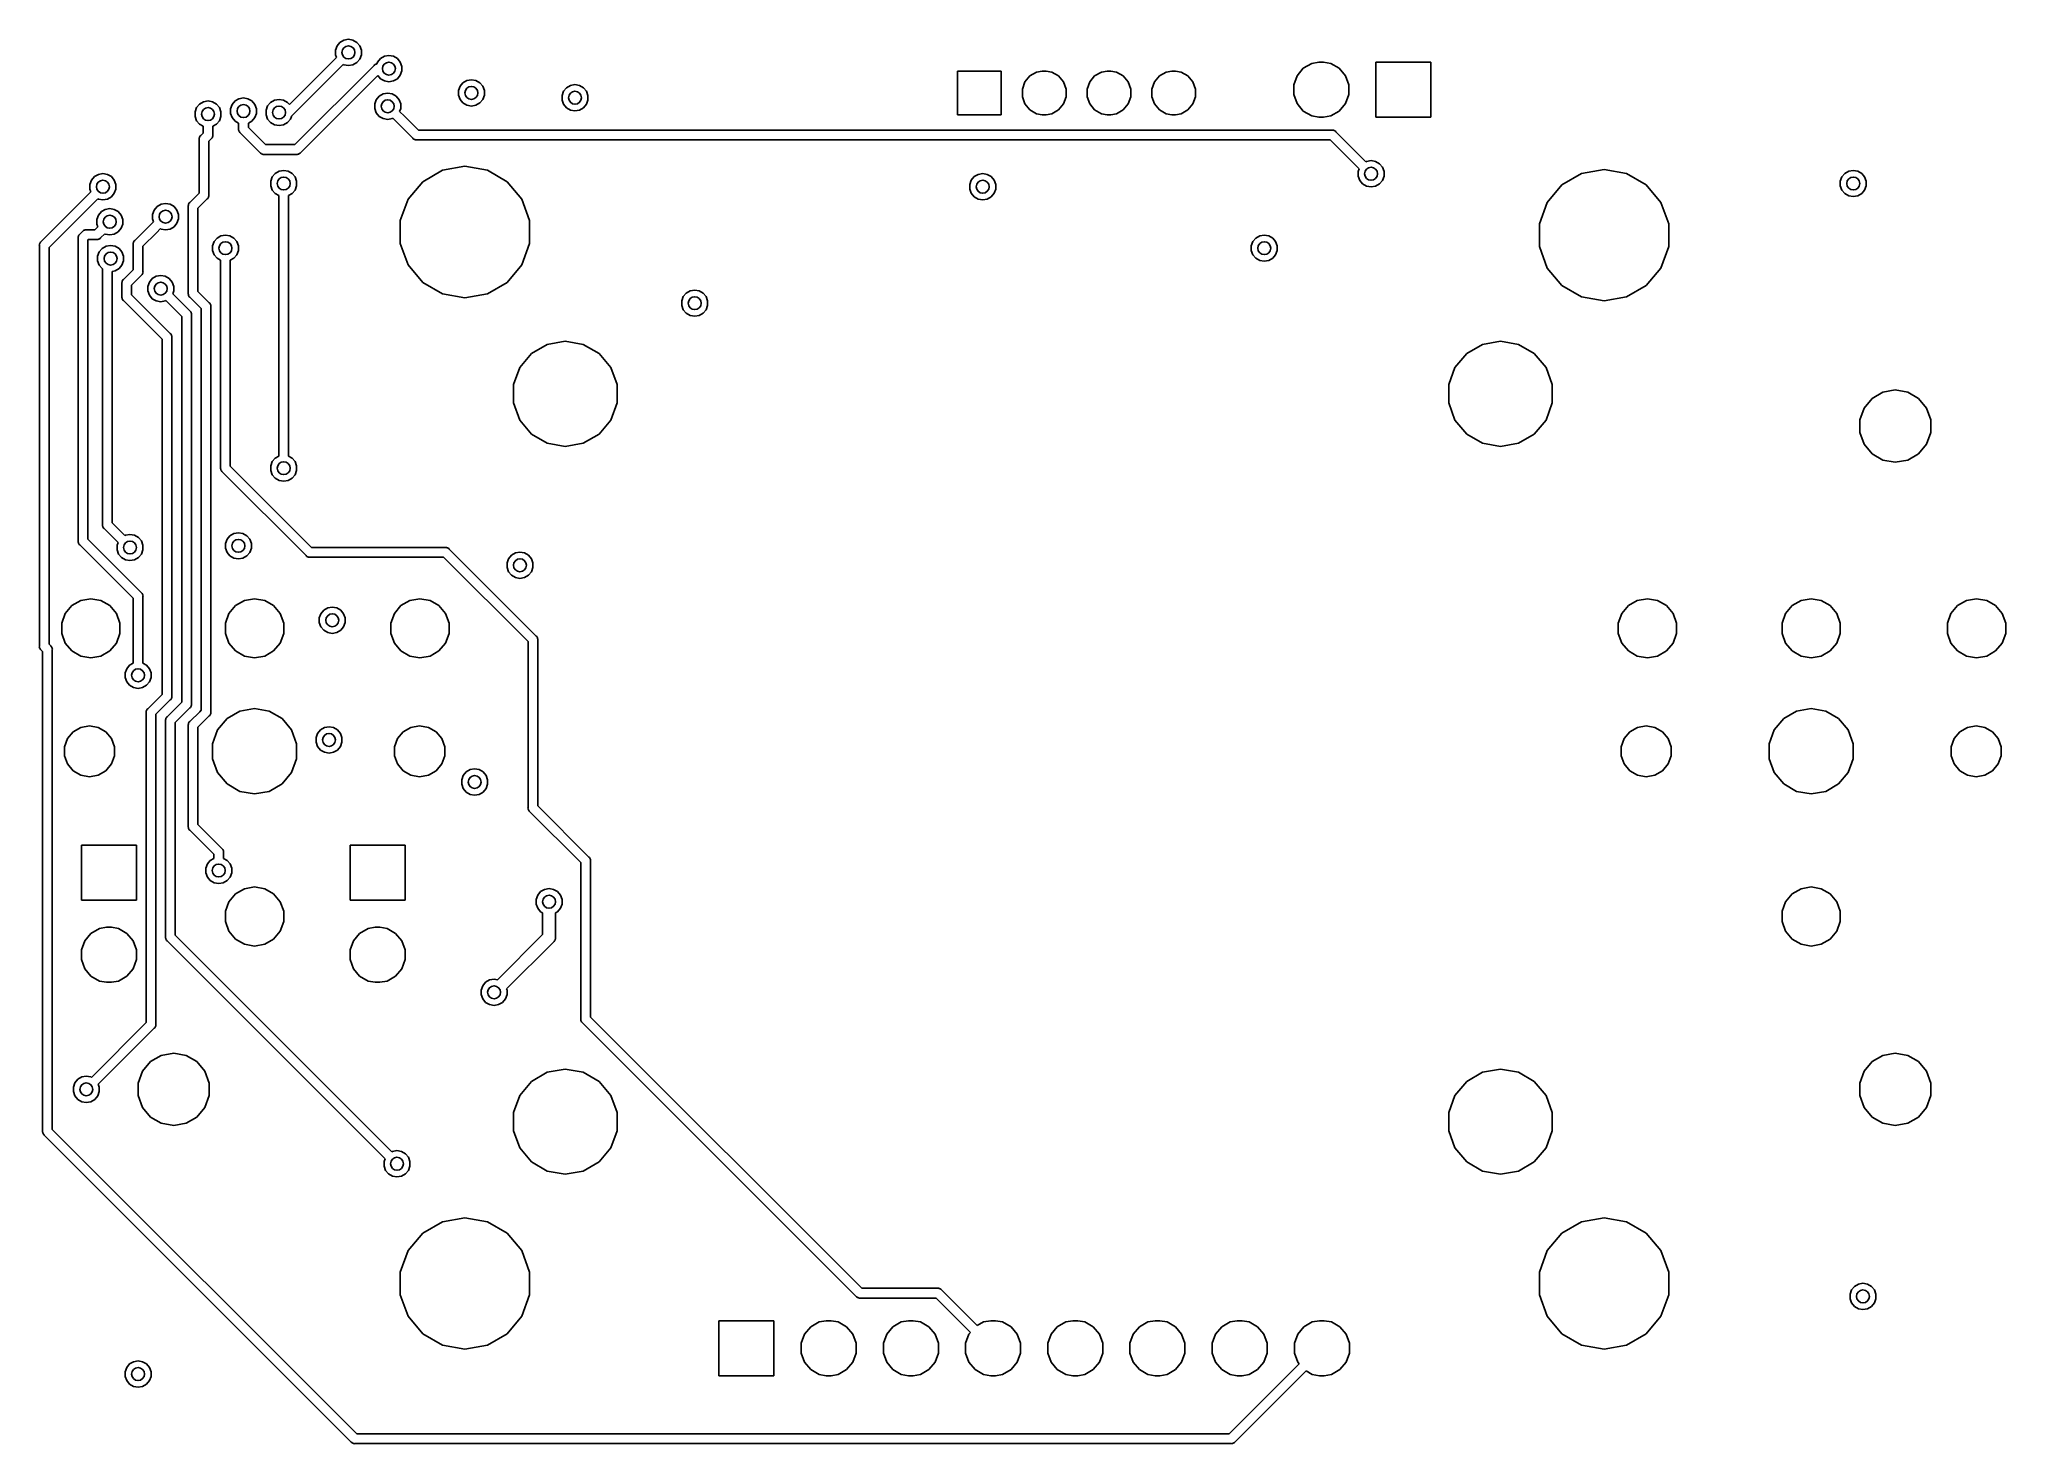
# Model space of a CAD drawing. Extents: x 98.4 to 159.2, y -134.3 to -90.8.
import ezdxf

# ---------------------------------------------------------------- set-up
doc = ezdxf.new("R2010")
doc.units = 0
doc.header["$MEASUREMENT"] = 0
doc.layers.add('BLACK', color=7, linetype='CONTINUOUS')

msp = doc.modelspace()

# ---------------------------------------------------------------- linework, layer by layer
at = {"layer": 'BLACK', "linetype": 'CONTINUOUS'}
for p, q in [((107.6, -91.1795), (107.648, -91.0469)), ((107.648, -91.0469), (107.739, -90.9389)), ((107.739, -90.9389), (107.861, -90.8683)), ((107.861, -90.8683), (108, -90.8438)), ((108, -90.8438), (108.139, -90.8683)), ((108.139, -90.8683), (108.261, -90.9389)), ((108.261, -90.9389), (108.352, -91.0469)), ((108.352, -91.0469), (108.4, -91.1795)), ((106.174, -92.8635), (107.631, -91.4066)), ((107.842, -91.6205), (106.255, -93.2075)), ((106.346, -94.1), (108.797, -91.6486)), ((107.6, -91.3205), (107.6, -91.1795)), ((107.631, -91.4066), (107.6, -91.3205)), ((107.861, -91.6317), (107.842, -91.6205)), ((108, -91.6562), (107.861, -91.6317)), ((108.139, -91.6317), (108, -91.6562)), ((108.261, -91.5611), (108.139, -91.6317)), ((108.352, -91.4531), (108.261, -91.5611)), ((108.4, -91.3205), (108.352, -91.4531)), ((108.4, -91.1795), (108.4, -91.3205)), ((108.797, -91.6486), (108.81, -91.6333)), ((108.81, -91.6333), (108.827, -91.6234)), ((108.827, -91.6234), (108.844, -91.612)), ((108.844, -91.612), (108.85, -91.6102)), ((108.85, -91.6102), (108.856, -91.6069)), ((108.856, -91.6069), (108.876, -91.6034)), ((108.876, -91.6034), (108.878, -91.6028)), ((108.878, -91.6028), (108.898, -91.5469)), ((108.898, -91.5469), (108.989, -91.4389)), ((108.989, -91.4389), (109.111, -91.3683)), ((109.111, -91.3683), (109.25, -91.3438)), ((109.25, -91.3438), (109.389, -91.3683)), ((109.389, -91.3683), (109.511, -91.4389)), ((109.511, -91.4389), (109.602, -91.5469)), ((109.602, -91.5469), (109.65, -91.6795)), ((109.65, -91.6795), (109.65, -91.8205)), ((137.313, -91.9684), (137.505, -91.7388)), ((137.505, -91.7388), (137.765, -91.5889)), ((137.765, -91.5889), (137.986, -91.55)), ((137.986, -91.55), (138.134, -91.55)), ((138.134, -91.55), (138.355, -91.5889)), ((138.355, -91.5889), (138.615, -91.7388)), ((138.615, -91.7388), (138.807, -91.9684)), ((139.75, -93.25), (139.75, -91.55)), ((139.75, -91.55), (141.45, -91.55)), ((141.45, -91.55), (141.45, -93.25)), ((108.907, -91.9633), (106.519, -94.3514)), ((108.989, -92.0611), (108.907, -91.9633)), ((109.111, -92.1317), (108.989, -92.0611)), ((109.25, -92.1562), (109.111, -92.1317)), ((109.389, -92.1317), (109.25, -92.1562)), ((109.511, -92.0611), (109.389, -92.1317)), ((109.602, -91.9531), (109.511, -92.0611)), ((109.65, -91.8205), (109.602, -91.9531)), ((111.4, -92.4295), (111.448, -92.2969)), ((111.448, -92.2969), (111.539, -92.1889)), ((111.539, -92.1889), (111.661, -92.1183)), ((111.661, -92.1183), (111.8, -92.0938)), ((111.8, -92.0938), (111.939, -92.1183)), ((111.939, -92.1183), (112.061, -92.1889)), ((112.061, -92.1889), (112.152, -92.2969)), ((112.152, -92.2969), (112.2, -92.4295)), ((114.648, -92.4469), (114.739, -92.3389)), ((114.739, -92.3389), (114.861, -92.2683)), ((114.861, -92.2683), (115, -92.2438)), ((115, -92.2438), (115.139, -92.2683)), ((115.139, -92.2683), (115.261, -92.3389)), ((115.261, -92.3389), (115.352, -92.4469)), ((126.825, -93.175), (126.825, -91.825)), ((126.825, -91.825), (128.175, -91.825)), ((128.175, -91.825), (128.175, -93.175)), ((128.825, -92.381), (128.906, -92.1573)), ((128.906, -92.1573), (129.059, -91.9749)), ((129.059, -91.9749), (129.266, -91.8559)), ((129.266, -91.8559), (129.441, -91.825)), ((129.441, -91.825), (129.559, -91.825)), ((129.559, -91.825), (129.734, -91.8559)), ((129.734, -91.8559), (129.941, -91.9749)), ((129.941, -91.9749), (130.094, -92.1573)), ((130.094, -92.1573), (130.175, -92.381)), ((130.825, -92.381), (130.906, -92.1573)), ((130.906, -92.1573), (131.059, -91.9749)), ((131.059, -91.9749), (131.266, -91.8559)), ((131.266, -91.8559), (131.441, -91.825)), ((131.441, -91.825), (131.559, -91.825)), ((131.559, -91.825), (131.734, -91.8559)), ((131.734, -91.8559), (131.941, -91.9749)), ((131.941, -91.9749), (132.094, -92.1573)), ((132.094, -92.1573), (132.175, -92.381)), ((132.825, -92.381), (132.906, -92.1573)), ((132.906, -92.1573), (133.059, -91.9749)), ((133.059, -91.9749), (133.266, -91.8559)), ((133.266, -91.8559), (133.441, -91.825)), ((133.441, -91.825), (133.559, -91.825)), ((133.559, -91.825), (133.734, -91.8559)), ((133.734, -91.8559), (133.941, -91.9749)), ((133.941, -91.9749), (134.094, -92.1573)), ((134.094, -92.1573), (134.175, -92.381)), ((137.21, -92.2501), (137.313, -91.9684)), ((137.21, -92.5499), (137.21, -92.2501)), ((138.807, -91.9684), (138.91, -92.2501)), ((138.91, -92.2501), (138.91, -92.5499)), ((103.261, -93.0855), (103.309, -92.953)), ((103.309, -92.953), (103.4, -92.8449)), ((103.4, -92.8449), (103.522, -92.7744)), ((103.522, -92.7744), (103.661, -92.7499)), ((103.661, -92.7499), (103.8, -92.7744)), ((103.8, -92.7744), (103.922, -92.8449)), ((103.922, -92.8449), (104.012, -92.953)), ((104.012, -92.953), (104.061, -93.0855)), ((104.357, -92.991), (104.405, -92.8585)), ((104.405, -92.8585), (104.496, -92.7504)), ((104.496, -92.7504), (104.618, -92.6799)), ((104.618, -92.6799), (104.757, -92.6554)), ((104.757, -92.6554), (104.896, -92.6799)), ((104.896, -92.6799), (105.018, -92.7504)), ((105.018, -92.7504), (105.108, -92.8585)), ((105.108, -92.8585), (105.157, -92.991)), ((105.456, -93.0355), (105.504, -92.9029)), ((105.504, -92.9029), (105.595, -92.7949)), ((105.595, -92.7949), (105.717, -92.7244)), ((105.717, -92.7244), (105.856, -92.6999)), ((105.856, -92.6999), (105.995, -92.7244)), ((105.995, -92.7244), (106.117, -92.7949)), ((106.117, -92.7949), (106.174, -92.8635)), ((108.814, -92.8431), (108.862, -92.7105)), ((108.814, -92.9841), (108.814, -92.8431)), ((108.862, -92.7105), (108.953, -92.6025)), ((108.953, -92.6025), (109.075, -92.5319)), ((109.075, -92.5319), (109.214, -92.5074)), ((109.214, -92.5074), (109.353, -92.5319)), ((109.353, -92.5319), (109.475, -92.6025)), ((109.475, -92.6025), (109.565, -92.7105)), ((109.565, -92.7105), (109.614, -92.8431)), ((109.614, -92.8431), (109.614, -92.9841)), ((111.4, -92.5705), (111.4, -92.4295)), ((111.448, -92.7031), (111.4, -92.5705)), ((111.539, -92.8111), (111.448, -92.7031)), ((111.661, -92.8817), (111.539, -92.8111)), ((111.8, -92.9062), (111.661, -92.8817)), ((111.939, -92.8817), (111.8, -92.9062)), ((112.061, -92.8111), (111.939, -92.8817)), ((112.152, -92.7031), (112.061, -92.8111)), ((112.2, -92.5705), (112.152, -92.7031)), ((112.2, -92.4295), (112.2, -92.5705)), ((114.6, -92.5795), (114.648, -92.4469)), ((114.6, -92.7205), (114.6, -92.5795)), ((114.648, -92.8531), (114.6, -92.7205)), ((114.739, -92.9611), (114.648, -92.8531)), ((114.861, -93.0317), (114.739, -92.9611)), ((115.261, -92.9611), (115.139, -93.0317)), ((115.352, -92.8531), (115.261, -92.9611)), ((115.352, -92.4469), (115.4, -92.5795)), ((115.4, -92.7205), (115.352, -92.8531)), ((115.4, -92.5795), (115.4, -92.7205)), ((128.825, -92.619), (128.825, -92.381)), ((128.906, -92.8427), (128.825, -92.619)), ((129.059, -93.0251), (128.906, -92.8427)), ((130.094, -92.8427), (129.941, -93.0251)), ((130.175, -92.619), (130.094, -92.8427)), ((130.175, -92.381), (130.175, -92.619)), ((130.825, -92.619), (130.825, -92.381)), ((130.906, -92.8427), (130.825, -92.619)), ((131.059, -93.0251), (130.906, -92.8427)), ((132.094, -92.8427), (131.941, -93.0251)), ((132.175, -92.619), (132.094, -92.8427)), ((132.175, -92.381), (132.175, -92.619)), ((132.825, -92.619), (132.825, -92.381)), ((132.906, -92.8427), (132.825, -92.619)), ((133.059, -93.0251), (132.906, -92.8427)), ((134.094, -92.8427), (133.941, -93.0251)), ((134.175, -92.619), (134.094, -92.8427)), ((134.175, -92.381), (134.175, -92.619)), ((137.313, -92.8316), (137.21, -92.5499)), ((137.505, -93.0612), (137.313, -92.8316)), ((138.807, -92.8316), (138.615, -93.0612)), ((138.91, -92.5499), (138.807, -92.8316)), ((103.261, -93.2266), (103.261, -93.0855)), ((103.309, -93.3591), (103.261, -93.2266)), ((103.4, -93.4672), (103.309, -93.3591)), ((103.511, -93.5313), (103.4, -93.4672)), ((103.511, -93.7438), (103.511, -93.5313)), ((103.922, -93.4672), (103.811, -93.5313)), ((103.811, -93.5313), (103.811, -93.7994)), ((104.012, -93.3591), (103.922, -93.4672)), ((104.061, -93.2266), (104.012, -93.3591)), ((104.061, -93.0855), (104.061, -93.2266)), ((104.357, -93.1321), (104.357, -92.991)), ((104.405, -93.2647), (104.357, -93.1321)), ((104.496, -93.3727), (104.405, -93.2647)), ((104.607, -93.4369), (104.496, -93.3727)), ((104.607, -93.6207), (104.607, -93.4369)), ((105.018, -93.3727), (104.907, -93.4369)), ((104.907, -93.4369), (104.907, -93.5651)), ((104.907, -93.5651), (105.442, -94.1)), ((105.108, -93.2647), (105.018, -93.3727)), ((105.157, -93.1321), (105.108, -93.2647)), ((105.157, -92.991), (105.157, -93.1321)), ((105.456, -93.1766), (105.456, -93.0355)), ((105.504, -93.3091), (105.456, -93.1766)), ((105.595, -93.4172), (105.504, -93.3091)), ((105.717, -93.4877), (105.595, -93.4172)), ((105.856, -93.5122), (105.717, -93.4877)), ((105.995, -93.4877), (105.856, -93.5122)), ((106.117, -93.4172), (105.995, -93.4877)), ((106.208, -93.3091), (106.117, -93.4172)), ((106.238, -93.2248), (106.208, -93.3091)), ((106.242, -93.2227), (106.238, -93.2248)), ((106.255, -93.2075), (106.242, -93.2227)), ((108.862, -93.1167), (108.814, -92.9841)), ((108.953, -93.2247), (108.862, -93.1167)), ((109.075, -93.2953), (108.953, -93.2247)), ((109.214, -93.3198), (109.075, -93.2953)), ((109.353, -93.2953), (109.214, -93.3198)), ((109.372, -93.2841), (109.353, -93.2953)), ((109.517, -93.4289), (109.372, -93.2841)), ((109.989, -93.9014), (109.517, -93.4289)), ((109.517, -93.4289), (109.517, -93.4289)), ((109.614, -92.9841), (109.582, -93.0702)), ((109.582, -93.0702), (109.729, -93.2168)), ((109.729, -93.2168), (109.729, -93.2168)), ((109.729, -93.2168), (110.162, -93.65)), ((115, -93.0562), (114.861, -93.0317)), ((115.139, -93.0317), (115, -93.0562)), ((128.175, -93.175), (126.825, -93.175)), ((129.266, -93.1441), (129.059, -93.0251)), ((129.441, -93.175), (129.266, -93.1441)), ((129.559, -93.175), (129.441, -93.175)), ((129.734, -93.1441), (129.559, -93.175)), ((129.941, -93.0251), (129.734, -93.1441)), ((131.266, -93.1441), (131.059, -93.0251)), ((131.441, -93.175), (131.266, -93.1441)), ((131.559, -93.175), (131.441, -93.175)), ((131.734, -93.1441), (131.559, -93.175)), ((131.941, -93.0251), (131.734, -93.1441)), ((133.266, -93.1441), (133.059, -93.0251)), ((133.441, -93.175), (133.266, -93.1441)), ((133.559, -93.175), (133.441, -93.175)), ((133.734, -93.1441), (133.559, -93.175)), ((133.941, -93.0251), (133.734, -93.1441)), ((137.765, -93.2111), (137.505, -93.0612)), ((137.986, -93.25), (137.765, -93.2111)), ((138.134, -93.25), (137.986, -93.25)), ((138.355, -93.2111), (138.134, -93.25)), ((138.615, -93.0612), (138.355, -93.2111)), ((141.45, -93.25), (139.75, -93.25)), ((103.386, -93.9153), (103.391, -93.8961)), ((103.388, -93.9351), (103.386, -93.9153)), ((103.388, -95.5999), (103.388, -93.9351)), ((103.391, -93.8961), (103.395, -93.8765)), ((103.395, -93.8765), (103.398, -93.8707)), ((103.398, -93.8707), (103.4, -93.8642)), ((103.4, -93.8642), (103.411, -93.8479)), ((103.411, -93.8479), (103.421, -93.8307)), ((103.421, -93.8307), (103.437, -93.8179)), ((103.437, -93.8179), (103.511, -93.7438)), ((103.762, -93.9166), (103.688, -93.9907)), ((103.688, -93.9907), (103.688, -95.6555)), ((103.777, -93.9038), (103.762, -93.9166)), ((103.787, -93.8866), (103.777, -93.9038)), ((103.799, -93.8703), (103.787, -93.8866)), ((103.8, -93.8638), (103.799, -93.8703)), ((103.804, -93.858), (103.8, -93.8638)), ((103.807, -93.8384), (103.804, -93.858)), ((103.812, -93.8192), (103.807, -93.8384)), ((103.811, -93.7994), (103.812, -93.8192)), ((104.605, -93.6405), (104.607, -93.6207)), ((104.61, -93.6598), (104.605, -93.6405)), ((104.614, -93.6794), (104.61, -93.6598)), ((104.617, -93.6852), (104.614, -93.6794)), ((104.619, -93.6916), (104.617, -93.6852)), ((104.63, -93.7079), (104.619, -93.6916)), ((104.64, -93.7252), (104.63, -93.7079)), ((104.655, -93.738), (104.64, -93.7252)), ((105.269, -94.3514), (104.655, -93.738)), ((105.442, -94.1), (106.346, -94.1)), ((110.002, -93.9167), (109.989, -93.9014)), ((110.019, -93.9266), (110.002, -93.9167)), ((110.036, -93.938), (110.019, -93.9266)), ((110.042, -93.9398), (110.036, -93.938)), ((110.048, -93.9431), (110.042, -93.9398)), ((110.068, -93.9466), (110.048, -93.9431)), ((110.087, -93.9517), (110.068, -93.9466)), ((110.107, -93.95), (110.087, -93.9517)), ((138.338, -93.95), (110.107, -93.95)), ((110.162, -93.65), (138.393, -93.65)), ((139.231, -94.8434), (138.338, -93.95)), ((138.393, -93.65), (138.413, -93.6483)), ((138.413, -93.6483), (138.432, -93.6534)), ((138.432, -93.6534), (138.452, -93.6569)), ((138.452, -93.6569), (138.458, -93.6602)), ((138.458, -93.6602), (138.464, -93.662)), ((138.464, -93.662), (138.481, -93.6734)), ((138.481, -93.6734), (138.498, -93.6833)), ((138.498, -93.6833), (138.511, -93.6986)), ((138.511, -93.6986), (139.442, -94.6295)), ((105.281, -94.3667), (105.269, -94.3514)), ((105.299, -94.3766), (105.281, -94.3667)), ((105.315, -94.388), (105.299, -94.3766)), ((105.321, -94.3898), (105.315, -94.388)), ((105.327, -94.3931), (105.321, -94.3898)), ((105.347, -94.3966), (105.327, -94.3931)), ((105.366, -94.4017), (105.347, -94.3966)), ((105.386, -94.4), (105.366, -94.4017)), ((106.401, -94.4), (105.386, -94.4)), ((106.421, -94.4017), (106.401, -94.4)), ((106.44, -94.3966), (106.421, -94.4017)), ((106.46, -94.3931), (106.44, -94.3966)), ((106.466, -94.3898), (106.46, -94.3931)), ((106.472, -94.388), (106.466, -94.3898)), ((106.489, -94.3766), (106.472, -94.388)), ((106.506, -94.3667), (106.489, -94.3766)), ((106.519, -94.3514), (106.506, -94.3667)), ((110.905, -94.8916), (111.6, -94.7691)), ((111.6, -94.7691), (112.295, -94.8916)), ((139.442, -94.6295), (139.461, -94.6183)), ((139.461, -94.6183), (139.6, -94.5938)), ((139.6, -94.5938), (139.739, -94.6183)), ((139.739, -94.6183), (139.861, -94.6889)), ((139.861, -94.6889), (139.952, -94.7969)), ((100.013, -95.3295), (100.061, -95.1969)), ((100.013, -95.4705), (100.013, -95.3295)), ((100.061, -95.1969), (100.152, -95.0889)), ((100.152, -95.0889), (100.274, -95.0183)), ((100.274, -95.0183), (100.413, -94.9938)), ((100.413, -94.9938), (100.552, -95.0183)), ((100.552, -95.0183), (100.674, -95.0889)), ((100.674, -95.0889), (100.765, -95.1969)), ((100.765, -95.1969), (100.813, -95.3295)), ((100.813, -95.3295), (100.813, -95.4705)), ((105.6, -95.2295), (105.648, -95.0969)), ((105.6, -95.3705), (105.6, -95.2295)), ((105.648, -95.5031), (105.6, -95.3705)), ((105.648, -95.0969), (105.739, -94.9889)), ((105.739, -94.9889), (105.861, -94.9183)), ((105.861, -94.9183), (106, -94.8938)), ((106, -94.8938), (106.139, -94.9183)), ((106.139, -94.9183), (106.261, -94.9889)), ((106.261, -94.9889), (106.352, -95.0969)), ((106.352, -95.0969), (106.4, -95.2295)), ((106.4, -95.3705), (106.352, -95.5031)), ((106.4, -95.2295), (106.4, -95.3705)), ((109.841, -95.7846), (110.295, -95.2443)), ((110.295, -95.2443), (110.905, -94.8916)), ((112.295, -94.8916), (112.905, -95.2443)), ((112.905, -95.2443), (113.359, -95.7846)), ((127.2, -95.3295), (127.248, -95.1969)), ((127.2, -95.4705), (127.2, -95.3295)), ((127.248, -95.1969), (127.339, -95.0889)), ((127.339, -95.0889), (127.461, -95.0183)), ((127.461, -95.0183), (127.6, -94.9938)), ((127.6, -94.9938), (127.739, -95.0183)), ((127.739, -95.0183), (127.861, -95.0889)), ((127.861, -95.0889), (127.952, -95.1969)), ((127.952, -95.1969), (128, -95.3295)), ((128, -95.3295), (128, -95.4705)), ((139.2, -94.9295), (139.231, -94.8434)), ((139.2, -95.0705), (139.2, -94.9295)), ((139.248, -95.2031), (139.2, -95.0705)), ((139.339, -95.3111), (139.248, -95.2031)), ((139.461, -95.3817), (139.339, -95.3111)), ((139.6, -95.4062), (139.461, -95.3817)), ((139.739, -95.3817), (139.6, -95.4062)), ((139.861, -95.3111), (139.739, -95.3817)), ((139.952, -95.2031), (139.861, -95.3111)), ((139.952, -94.7969), (140, -94.9295)), ((140, -95.0705), (139.952, -95.2031)), ((140, -94.9295), (140, -95.0705)), ((145.041, -95.8846), (145.495, -95.3443)), ((145.495, -95.3443), (146.105, -94.9916)), ((146.105, -94.9916), (146.8, -94.8691)), ((146.8, -94.8691), (147.495, -94.9916)), ((147.495, -94.9916), (148.105, -95.3443)), ((148.105, -95.3443), (148.559, -95.8846)), ((154.1, -95.2295), (154.148, -95.0969)), ((154.1, -95.3705), (154.1, -95.2295)), ((154.148, -95.5031), (154.1, -95.3705)), ((154.148, -95.0969), (154.239, -94.9889)), ((154.239, -94.9889), (154.361, -94.9183)), ((154.361, -94.9183), (154.5, -94.8938)), ((154.5, -94.8938), (154.639, -94.9183)), ((154.639, -94.9183), (154.761, -94.9889)), ((154.761, -94.9889), (154.852, -95.0969)), ((154.852, -95.0969), (154.9, -95.2295)), ((154.9, -95.3705), (154.852, -95.5031)), ((154.9, -95.2295), (154.9, -95.3705)), ((98.4986, -97.1023), (99.9162, -95.6847)), ((100.128, -95.8968), (98.75, -97.2752)), ((99.9162, -95.6847), (100.044, -95.5566)), ((99.9162, -95.6847), (99.9162, -95.6847)), ((100.044, -95.5566), (100.013, -95.4705)), ((100.255, -95.7705), (100.128, -95.8968)), ((100.128, -95.8968), (100.128, -95.8968)), ((100.274, -95.7817), (100.255, -95.7705)), ((100.413, -95.8062), (100.274, -95.7817)), ((100.552, -95.7817), (100.413, -95.8062)), ((100.674, -95.7111), (100.552, -95.7817)), ((100.765, -95.6031), (100.674, -95.7111)), ((100.813, -95.4705), (100.765, -95.6031)), ((102.088, -96.0148), (102.211, -95.9443)), ((102.211, -95.9443), (102.349, -95.9198)), ((102.349, -95.9198), (102.488, -95.9443)), ((102.488, -95.9443), (102.611, -96.0148)), ((103.048, -95.9873), (103.053, -95.9681)), ((103.049, -96.0071), (103.048, -95.9873)), ((103.053, -95.9681), (103.056, -95.9485)), ((103.056, -95.9485), (103.06, -95.9427)), ((103.06, -95.9427), (103.061, -95.9362)), ((103.061, -95.9362), (103.073, -95.9199)), ((103.073, -95.9199), (103.083, -95.9027)), ((103.083, -95.9027), (103.098, -95.8899)), ((103.098, -95.8899), (103.388, -95.5999)), ((103.639, -95.7727), (103.349, -96.0627)), ((103.655, -95.7599), (103.639, -95.7727)), ((103.665, -95.7427), (103.655, -95.7599)), ((103.676, -95.7264), (103.665, -95.7427)), ((103.678, -95.7199), (103.676, -95.7264)), ((103.681, -95.7141), (103.678, -95.7199)), ((103.685, -95.6945), (103.681, -95.7141)), ((103.69, -95.6753), (103.685, -95.6945)), ((103.688, -95.6555), (103.69, -95.6753)), ((105.739, -95.6111), (105.648, -95.5031)), ((105.85, -95.6753), (105.739, -95.6111)), ((105.85, -103.725), (105.85, -95.6753)), ((106.261, -95.6111), (106.15, -95.6753)), ((106.15, -95.6753), (106.15, -103.725)), ((106.352, -95.5031), (106.261, -95.6111)), ((109.6, -96.4473), (109.841, -95.7846)), ((113.359, -95.7846), (113.6, -96.4473)), ((127.248, -95.6031), (127.2, -95.4705)), ((127.339, -95.7111), (127.248, -95.6031)), ((127.461, -95.7817), (127.339, -95.7111)), ((127.6, -95.8062), (127.461, -95.7817)), ((127.739, -95.7817), (127.6, -95.8062)), ((127.861, -95.7111), (127.739, -95.7817)), ((127.952, -95.6031), (127.861, -95.7111)), ((128, -95.4705), (127.952, -95.6031)), ((144.8, -96.5473), (145.041, -95.8846)), ((148.559, -95.8846), (148.8, -96.5473)), ((154.239, -95.6111), (154.148, -95.5031)), ((154.361, -95.6817), (154.239, -95.6111)), ((154.5, -95.7062), (154.361, -95.6817)), ((154.639, -95.6817), (154.5, -95.7062)), ((154.761, -95.6111), (154.639, -95.6817)), ((154.852, -95.5031), (154.761, -95.6111)), ((100.226, -96.4116), (100.274, -96.279)), ((100.226, -96.5526), (100.226, -96.4116)), ((100.257, -96.6387), (100.226, -96.5526)), ((100.274, -96.279), (100.365, -96.171)), ((100.365, -96.171), (100.487, -96.1004)), ((100.487, -96.1004), (100.626, -96.0759)), ((100.626, -96.0759), (100.765, -96.1004)), ((100.765, -96.1004), (100.887, -96.171)), ((100.887, -96.171), (100.978, -96.279)), ((100.978, -96.279), (101.026, -96.4116)), ((101.026, -96.5526), (100.978, -96.6852)), ((101.026, -96.4116), (101.026, -96.5526)), ((101.399, -97.0647), (101.853, -96.6106)), ((101.853, -96.6106), (101.981, -96.4825)), ((101.853, -96.6106), (101.853, -96.6106)), ((101.949, -96.2554), (101.998, -96.1229)), ((101.949, -96.3965), (101.949, -96.2554)), ((101.981, -96.4825), (101.949, -96.3965)), ((101.998, -96.1229), (102.088, -96.0148)), ((102.611, -96.0148), (102.701, -96.1229)), ((102.701, -96.529), (102.611, -96.6371)), ((102.701, -96.1229), (102.749, -96.2554)), ((102.749, -96.3965), (102.701, -96.529)), ((102.749, -96.2554), (102.749, -96.3965)), ((103.049, -98.6943), (103.049, -96.0071)), ((103.349, -96.0627), (103.349, -98.6387)), ((109.6, -97.1527), (109.6, -96.4473)), ((113.6, -96.4473), (113.6, -97.1527)), ((144.8, -97.2527), (144.8, -96.5473)), ((148.8, -96.5473), (148.8, -97.2527)), ((98.4483, -97.1997), (98.4534, -97.1805)), ((98.45, -97.2196), (98.4483, -97.1997)), ((98.4534, -97.1805), (98.4569, -97.1609)), ((98.4569, -97.1609), (98.4602, -97.1551)), ((98.4602, -97.1551), (98.462, -97.1487)), ((98.462, -97.1487), (98.4734, -97.1324)), ((98.4734, -97.1324), (98.4833, -97.1151)), ((98.4833, -97.1151), (98.4986, -97.1023)), ((99.646, -96.9687), (99.6512, -96.9495)), ((99.6478, -96.9885), (99.646, -96.9687)), ((99.6478, -106.35), (99.6478, -96.9885)), ((99.6512, -96.9495), (99.6546, -96.9299)), ((99.6546, -96.9299), (99.658, -96.9241)), ((99.658, -96.9241), (99.6597, -96.9176)), ((99.6597, -96.9176), (99.6711, -96.9013)), ((99.6711, -96.9013), (99.6811, -96.8841)), ((99.6811, -96.8841), (99.6963, -96.8713)), ((99.6963, -96.8713), (99.7869, -96.7807)), ((99.7869, -96.7807), (99.7997, -96.7654)), ((99.7997, -96.7654), (99.817, -96.7555)), ((99.817, -96.7555), (99.8333, -96.7441)), ((99.8333, -96.7441), (99.8397, -96.7423)), ((99.8397, -96.7423), (99.8455, -96.739)), ((99.8455, -96.739), (99.8651, -96.7355)), ((99.8651, -96.7355), (99.8844, -96.7304)), ((99.8844, -96.7304), (99.9042, -96.7321)), ((99.9042, -96.7321), (100.164, -96.7321)), ((99.9598, -97.0321), (99.9478, -97.0441)), ((99.9478, -97.0441), (99.9478, -106.295)), ((100.219, -97.0321), (99.9598, -97.0321)), ((100.164, -96.7321), (100.257, -96.6387)), ((100.239, -97.0338), (100.219, -97.0321)), ((100.258, -97.0287), (100.239, -97.0338)), ((100.278, -97.0252), (100.258, -97.0287)), ((100.284, -97.0219), (100.278, -97.0252)), ((100.29, -97.0201), (100.284, -97.0219)), ((100.307, -97.0087), (100.29, -97.0201)), ((100.324, -96.9988), (100.307, -97.0087)), ((100.337, -96.9835), (100.324, -96.9988)), ((100.468, -96.8526), (100.337, -96.9835)), ((100.487, -96.8638), (100.468, -96.8526)), ((100.626, -96.8883), (100.487, -96.8638)), ((100.511, -97.2381), (100.65, -97.2136)), ((100.765, -96.8638), (100.626, -96.8883)), ((100.65, -97.2136), (100.789, -97.2381)), ((100.887, -96.7932), (100.765, -96.8638)), ((100.978, -96.6852), (100.887, -96.7932)), ((101.348, -97.1621), (101.353, -97.1429)), ((101.35, -97.1819), (101.348, -97.1621)), ((101.35, -97.9657), (101.35, -97.1819)), ((101.353, -97.1429), (101.357, -97.1233)), ((101.357, -97.1233), (101.36, -97.1175)), ((101.36, -97.1175), (101.362, -97.111)), ((101.362, -97.111), (101.373, -97.0947)), ((101.373, -97.0947), (101.383, -97.0775)), ((101.383, -97.0775), (101.399, -97.0647)), ((102.065, -96.8228), (101.65, -97.2375)), ((102.191, -96.6964), (102.065, -96.8228)), ((102.065, -96.8228), (102.065, -96.8228)), ((102.211, -96.7076), (102.191, -96.6964)), ((102.349, -96.7321), (102.211, -96.7076)), ((102.488, -96.7076), (102.349, -96.7321)), ((102.611, -96.6371), (102.488, -96.7076)), ((103.8, -97.2295), (103.848, -97.0969)), ((103.848, -97.0969), (103.939, -96.9889)), ((103.939, -96.9889), (104.061, -96.9183)), ((104.061, -96.9183), (104.2, -96.8938)), ((104.2, -96.8938), (104.339, -96.9183)), ((104.339, -96.9183), (104.461, -96.9889)), ((104.461, -96.9889), (104.552, -97.0969)), ((104.552, -97.0969), (104.6, -97.2295)), ((109.841, -97.8154), (109.6, -97.1527)), ((113.6, -97.1527), (113.359, -97.8154)), ((135.9, -97.2295), (135.948, -97.0969)), ((135.948, -97.0969), (136.039, -96.9889)), ((136.039, -96.9889), (136.161, -96.9183)), ((136.161, -96.9183), (136.3, -96.8938)), ((136.3, -96.8938), (136.439, -96.9183)), ((136.439, -96.9183), (136.561, -96.9889)), ((136.561, -96.9889), (136.652, -97.0969)), ((136.652, -97.0969), (136.7, -97.2295)), ((98.45, -109.599), (98.45, -97.2196)), ((98.75, -97.2752), (98.75, -109.544)), ((100.25, -97.5493), (100.298, -97.4167)), ((100.25, -97.6903), (100.25, -97.5493)), ((100.298, -97.8229), (100.25, -97.6903)), ((100.298, -97.4167), (100.389, -97.3087)), ((100.389, -97.931), (100.298, -97.8229)), ((100.389, -97.3087), (100.511, -97.2381)), ((100.789, -97.2381), (100.911, -97.3087)), ((100.911, -97.3087), (101.002, -97.4167)), ((101.002, -97.8229), (100.911, -97.931)), ((101.002, -97.4167), (101.05, -97.5493)), ((101.05, -97.6903), (101.002, -97.8229)), ((101.05, -97.5493), (101.05, -97.6903)), ((101.65, -97.2375), (101.65, -98.0213)), ((103.8, -97.3705), (103.8, -97.2295)), ((103.848, -97.5031), (103.8, -97.3705)), ((103.939, -97.6111), (103.848, -97.5031)), ((104.05, -97.6753), (103.939, -97.6111)), ((104.05, -97.8788), (104.05, -97.6753)), ((104.461, -97.6111), (104.35, -97.6753)), ((104.35, -97.6753), (104.35, -104.038)), ((104.552, -97.5031), (104.461, -97.6111)), ((104.6, -97.3705), (104.552, -97.5031)), ((104.6, -97.2295), (104.6, -97.3705)), ((110.295, -98.3557), (109.841, -97.8154)), ((113.359, -97.8154), (112.905, -98.3557)), ((135.9, -97.3705), (135.9, -97.2295)), ((135.948, -97.5031), (135.9, -97.3705)), ((136.039, -97.6111), (135.948, -97.5031)), ((136.161, -97.6817), (136.039, -97.6111)), ((136.3, -97.7062), (136.161, -97.6817)), ((136.439, -97.6817), (136.3, -97.7062)), ((136.561, -97.6111), (136.439, -97.6817)), ((136.652, -97.5031), (136.561, -97.6111)), ((136.7, -97.3705), (136.652, -97.5031)), ((136.7, -97.2295), (136.7, -97.3705)), ((145.041, -97.9154), (144.8, -97.2527)), ((148.8, -97.2527), (148.559, -97.9154)), ((100.4, -97.9373), (100.389, -97.931)), ((100.4, -105.845), (100.4, -97.9373)), ((100.789, -98.0015), (100.7, -98.0172)), ((100.7, -98.0172), (100.7, -105.789)), ((100.911, -97.931), (100.789, -98.0015)), ((100.998, -98.3645), (101.003, -98.3453)), ((101, -98.3844), (100.998, -98.3645)), ((101, -98.8015), (101, -98.3844)), ((101.003, -98.3453), (101.007, -98.3257)), ((101.007, -98.3257), (101.01, -98.3199)), ((101.01, -98.3199), (101.012, -98.3135)), ((101.012, -98.3135), (101.023, -98.2972)), ((101.023, -98.2972), (101.033, -98.2799)), ((101.033, -98.2799), (101.049, -98.2671)), ((101.049, -98.2671), (101.35, -97.9657)), ((101.601, -98.1385), (101.3, -98.44)), ((101.617, -98.1257), (101.601, -98.1385)), ((101.627, -98.1085), (101.617, -98.1257)), ((101.638, -98.0922), (101.627, -98.1085)), ((101.64, -98.0857), (101.638, -98.0922)), ((101.643, -98.0799), (101.64, -98.0857)), ((101.647, -98.0603), (101.643, -98.0799)), ((101.652, -98.0411), (101.647, -98.0603)), ((101.65, -98.0213), (101.652, -98.0411)), ((101.8, -98.4795), (101.848, -98.3469)), ((101.848, -98.3469), (101.939, -98.2388)), ((101.939, -98.2388), (102.061, -98.1683)), ((102.061, -98.1683), (102.2, -98.1438)), ((102.2, -98.1438), (102.339, -98.1683)), ((102.339, -98.1683), (102.461, -98.2388)), ((102.461, -98.2388), (102.552, -98.3469)), ((102.552, -98.3469), (102.6, -98.4795)), ((104.05, -104.093), (104.05, -97.8788)), ((104.05, -97.8788), (104.05, -97.8788)), ((110.905, -98.7084), (110.295, -98.3557)), ((112.905, -98.3557), (112.295, -98.7084)), ((145.495, -98.4557), (145.041, -97.9154)), ((148.559, -97.9154), (148.105, -98.4557)), ((100.998, -98.8213), (101, -98.8015)), ((101.003, -98.8405), (100.998, -98.8213)), ((101.007, -98.8601), (101.003, -98.8405)), ((101.01, -98.8659), (101.007, -98.8601)), ((101.012, -98.8724), (101.01, -98.8659)), ((101.023, -98.8887), (101.012, -98.8724)), ((101.033, -98.9059), (101.023, -98.8887)), ((101.049, -98.9187), (101.033, -98.9059)), ((102.242, -100.112), (101.049, -98.9187)), ((101.3, -98.44), (101.3, -98.7459)), ((101.3, -98.7459), (102.493, -99.9393)), ((101.8, -98.6205), (101.8, -98.4795)), ((101.848, -98.7531), (101.8, -98.6205)), ((101.939, -98.8611), (101.848, -98.7531)), ((102.061, -98.9317), (101.939, -98.8611)), ((102.2, -98.9562), (102.061, -98.9317)), ((102.339, -98.9317), (102.2, -98.9562)), ((102.358, -98.9204), (102.339, -98.9317)), ((102.503, -99.0653), (102.358, -98.9204)), ((102.6, -98.6205), (102.569, -98.7065)), ((102.569, -98.7065), (102.715, -98.8532)), ((102.6, -98.4795), (102.6, -98.6205)), ((102.715, -98.8532), (102.715, -98.8532)), ((102.715, -98.8532), (103.101, -99.2393)), ((103.048, -98.7141), (103.049, -98.6943)), ((103.053, -98.7334), (103.048, -98.7141)), ((103.056, -98.753), (103.053, -98.7334)), ((103.06, -98.7588), (103.056, -98.753)), ((103.061, -98.7652), (103.06, -98.7588)), ((103.073, -98.7815), (103.061, -98.7652)), ((103.083, -98.7988), (103.073, -98.7815)), ((103.098, -98.8116), (103.083, -98.7988)), ((103.45, -99.1636), (103.098, -98.8116)), ((103.349, -98.6387), (103.701, -98.9907)), ((103.701, -98.9907), (103.717, -99.0035)), ((103.717, -99.0035), (103.727, -99.0208)), ((103.727, -99.0208), (103.738, -99.0371)), ((103.738, -99.0371), (103.74, -99.0435)), ((111.6, -98.8309), (110.905, -98.7084)), ((112.295, -98.7084), (111.6, -98.8309)), ((118.3, -98.9295), (118.348, -98.7969)), ((118.3, -99.0705), (118.3, -98.9295)), ((118.348, -98.7969), (118.439, -98.6889)), ((118.439, -98.6889), (118.561, -98.6183)), ((118.561, -98.6183), (118.7, -98.5938)), ((118.7, -98.5938), (118.839, -98.6183)), ((118.839, -98.6183), (118.961, -98.6889)), ((118.961, -98.6889), (119.052, -98.7969)), ((119.052, -98.7969), (119.1, -98.9295)), ((119.1, -98.9295), (119.1, -99.0705)), ((146.105, -98.8084), (145.495, -98.4557)), ((146.8, -98.9309), (146.105, -98.8084)), ((147.495, -98.8084), (146.8, -98.9309)), ((148.105, -98.4557), (147.495, -98.8084)), ((102.85, -99.4121), (102.503, -99.0653)), ((102.503, -99.0653), (102.503, -99.0653)), ((102.85, -111.333), (102.85, -99.4121)), ((103.101, -99.2393), (103.117, -99.2521)), ((103.117, -99.2521), (103.127, -99.2693)), ((103.127, -99.2693), (103.138, -99.2856)), ((103.138, -99.2856), (103.14, -99.2921)), ((103.14, -99.2921), (103.143, -99.2979)), ((103.143, -99.2979), (103.147, -99.3175)), ((103.147, -99.3175), (103.152, -99.3367)), ((103.152, -99.3367), (103.15, -99.3565)), ((103.15, -99.3565), (103.15, -111.388)), ((103.45, -111.14), (103.45, -99.1636)), ((103.74, -99.0435), (103.743, -99.0493)), ((103.743, -99.0493), (103.747, -99.0689)), ((103.747, -99.0689), (103.752, -99.0882)), ((103.752, -99.0882), (103.75, -99.108)), ((103.75, -99.108), (103.75, -111.126)), ((118.348, -99.2031), (118.3, -99.0705)), ((118.439, -99.3111), (118.348, -99.2031)), ((118.561, -99.3817), (118.439, -99.3111)), ((118.7, -99.4062), (118.561, -99.3817)), ((118.839, -99.3817), (118.7, -99.4062)), ((118.961, -99.3111), (118.839, -99.3817)), ((119.052, -99.2031), (118.961, -99.3111)), ((119.1, -99.0705), (119.052, -99.2031)), ((102.242, -111.092), (102.242, -100.112)), ((102.493, -99.9393), (102.509, -99.9521)), ((102.509, -99.9521), (102.519, -99.9693)), ((102.519, -99.9693), (102.53, -99.9856)), ((102.53, -99.9856), (102.532, -99.9921)), ((102.532, -99.9921), (102.535, -99.9979)), ((102.535, -99.9979), (102.539, -100.018)), ((102.539, -100.018), (102.544, -100.037)), ((102.544, -100.037), (102.542, -100.057)), ((102.542, -100.057), (102.542, -111.148)), ((114.144, -100.273), (114.7, -100.175)), ((114.7, -100.175), (115.256, -100.273)), ((143.044, -100.273), (143.6, -100.175)), ((143.6, -100.175), (144.156, -100.273)), ((113.293, -100.988), (113.656, -100.555)), ((113.656, -100.555), (114.144, -100.273)), ((115.256, -100.273), (115.744, -100.555)), ((115.744, -100.555), (116.107, -100.988)), ((142.193, -100.988), (142.556, -100.555)), ((142.556, -100.555), (143.044, -100.273)), ((144.156, -100.273), (144.644, -100.555)), ((144.644, -100.555), (145.007, -100.988)), ((113.1, -101.518), (113.293, -100.988)), ((116.107, -100.988), (116.3, -101.518)), ((142, -101.518), (142.193, -100.988)), ((145.007, -100.988), (145.2, -101.518)), ((113.1, -102.082), (113.1, -101.518)), ((116.3, -101.518), (116.3, -102.082)), ((142, -102.082), (142, -101.518)), ((145.2, -101.518), (145.2, -102.082)), ((154.833, -102.242), (155.082, -101.944)), ((155.082, -101.944), (155.418, -101.75)), ((155.418, -101.75), (155.8, -101.683)), ((155.8, -101.683), (156.182, -101.75)), ((156.182, -101.75), (156.518, -101.944)), ((156.518, -101.944), (156.767, -102.242)), ((113.293, -102.612), (113.1, -102.082)), ((113.656, -103.045), (113.293, -102.612)), ((116.107, -102.612), (115.744, -103.045)), ((116.3, -102.082), (116.107, -102.612)), ((142.193, -102.612), (142, -102.082)), ((142.556, -103.045), (142.193, -102.612)), ((145.007, -102.612), (144.644, -103.045)), ((145.2, -102.082), (145.007, -102.612)), ((154.7, -102.606), (154.833, -102.242)), ((154.7, -102.994), (154.7, -102.606)), ((156.767, -102.242), (156.9, -102.606)), ((156.9, -102.606), (156.9, -102.994)), ((114.144, -103.327), (113.656, -103.045)), ((115.744, -103.045), (115.256, -103.327)), ((143.044, -103.327), (142.556, -103.045)), ((144.644, -103.045), (144.156, -103.327)), ((154.833, -103.358), (154.7, -102.994)), ((156.9, -102.994), (156.767, -103.358)), ((105.6, -104.029), (105.648, -103.897)), ((105.648, -103.897), (105.739, -103.789)), ((105.739, -103.789), (105.85, -103.725)), ((106.15, -103.725), (106.261, -103.789)), ((106.261, -103.789), (106.352, -103.897)), ((106.352, -103.897), (106.4, -104.029)), ((114.7, -103.425), (114.144, -103.327)), ((115.256, -103.327), (114.7, -103.425)), ((143.6, -103.425), (143.044, -103.327)), ((144.156, -103.327), (143.6, -103.425)), ((155.082, -103.656), (154.833, -103.358)), ((155.418, -103.85), (155.082, -103.656)), ((155.8, -103.917), (155.418, -103.85)), ((156.182, -103.85), (155.8, -103.917)), ((156.518, -103.656), (156.182, -103.85)), ((156.767, -103.358), (156.518, -103.656)), ((104.048, -104.113), (104.05, -104.093)), ((104.053, -104.132), (104.048, -104.113)), ((104.057, -104.152), (104.053, -104.132)), ((104.06, -104.158), (104.057, -104.152)), ((104.062, -104.164), (104.06, -104.158)), ((104.073, -104.181), (104.062, -104.164)), ((104.083, -104.198), (104.073, -104.181)), ((104.099, -104.211), (104.083, -104.198)), ((106.689, -106.801), (104.099, -104.211)), ((104.35, -104.038), (106.862, -106.55)), ((105.6, -104.171), (105.6, -104.029)), ((105.648, -104.303), (105.6, -104.171)), ((105.739, -104.411), (105.648, -104.303)), ((105.861, -104.482), (105.739, -104.411)), ((106, -104.506), (105.861, -104.482)), ((106.139, -104.482), (106, -104.506)), ((106.261, -104.411), (106.139, -104.482)), ((106.352, -104.303), (106.261, -104.411)), ((106.4, -104.171), (106.352, -104.303)), ((106.4, -104.029), (106.4, -104.171)), ((99.9478, -106.295), (101.601, -107.948)), ((100.398, -105.864), (100.4, -105.845)), ((100.403, -105.884), (100.398, -105.864)), ((100.407, -105.903), (100.403, -105.884)), ((100.41, -105.909), (100.407, -105.903)), ((100.412, -105.916), (100.41, -105.909)), ((100.423, -105.932), (100.412, -105.916)), ((100.433, -105.949), (100.423, -105.932)), ((100.449, -105.962), (100.433, -105.949)), ((100.881, -106.395), (100.449, -105.962)), ((100.7, -105.789), (101.092, -106.181)), ((101.092, -106.181), (101.111, -106.169)), ((101.111, -106.169), (101.25, -106.145)), ((101.25, -106.145), (101.389, -106.169)), ((101.389, -106.169), (101.511, -106.24)), ((101.511, -106.24), (101.602, -106.348)), ((104.2, -106.429), (104.248, -106.297)), ((104.248, -106.297), (104.339, -106.189)), ((104.339, -106.189), (104.461, -106.118)), ((104.461, -106.118), (104.6, -106.094)), ((104.6, -106.094), (104.739, -106.118)), ((104.739, -106.118), (104.861, -106.189)), ((104.861, -106.189), (104.952, -106.297)), ((104.952, -106.297), (105, -106.429)), ((99.646, -106.37), (99.6478, -106.35)), ((99.6512, -106.389), (99.646, -106.37)), ((99.6546, -106.409), (99.6512, -106.389)), ((99.658, -106.415), (99.6546, -106.409)), ((99.6597, -106.421), (99.658, -106.415)), ((99.6711, -106.438), (99.6597, -106.421)), ((99.6811, -106.455), (99.6711, -106.438)), ((99.6963, -106.468), (99.6811, -106.455)), ((101.35, -108.121), (99.6963, -106.468)), ((100.85, -106.481), (100.881, -106.395)), ((100.85, -106.622), (100.85, -106.481)), ((100.898, -106.754), (100.85, -106.622)), ((100.989, -106.862), (100.898, -106.754)), ((101.111, -106.933), (100.989, -106.862)), ((101.25, -106.957), (101.111, -106.933)), ((101.389, -106.933), (101.25, -106.957)), ((101.511, -106.862), (101.389, -106.933)), ((101.602, -106.754), (101.511, -106.862)), ((101.602, -106.348), (101.65, -106.481)), ((101.65, -106.622), (101.602, -106.754)), ((101.65, -106.481), (101.65, -106.622)), ((104.2, -106.571), (104.2, -106.429)), ((104.248, -106.703), (104.2, -106.571)), ((104.339, -106.811), (104.248, -106.703)), ((104.461, -106.882), (104.339, -106.811)), ((104.6, -106.906), (104.461, -106.882)), ((104.739, -106.882), (104.6, -106.906)), ((104.861, -106.811), (104.739, -106.882)), ((104.952, -106.703), (104.861, -106.811)), ((105, -106.571), (104.952, -106.703)), ((105, -106.429), (105, -106.571)), ((106.702, -106.817), (106.689, -106.801)), ((106.719, -106.827), (106.702, -106.817)), ((106.736, -106.838), (106.719, -106.827)), ((106.742, -106.84), (106.736, -106.838)), ((106.748, -106.843), (106.742, -106.84)), ((106.768, -106.847), (106.748, -106.843)), ((106.787, -106.852), (106.768, -106.847)), ((106.807, -106.85), (106.787, -106.852)), ((110.938, -106.85), (106.807, -106.85)), ((106.862, -106.55), (110.993, -106.55)), ((113.55, -109.462), (110.938, -106.85)), ((110.993, -106.55), (111.013, -106.548)), ((111.013, -106.548), (111.032, -106.553)), ((111.032, -106.553), (111.052, -106.557)), ((111.052, -106.557), (111.058, -106.56)), ((111.058, -106.56), (111.064, -106.562)), ((111.064, -106.562), (111.081, -106.573)), ((111.081, -106.573), (111.098, -106.583)), ((111.098, -106.583), (111.111, -106.599)), ((111.111, -106.599), (113.801, -109.289)), ((112.9, -107.029), (112.948, -106.897)), ((112.948, -106.897), (113.039, -106.789)), ((113.039, -106.789), (113.161, -106.718)), ((113.161, -106.718), (113.3, -106.694)), ((113.3, -106.694), (113.439, -106.718)), ((113.439, -106.718), (113.561, -106.789)), ((113.561, -106.789), (113.652, -106.897)), ((113.652, -106.897), (113.7, -107.029)), ((112.9, -107.171), (112.9, -107.029)), ((112.948, -107.303), (112.9, -107.171)), ((113.039, -107.411), (112.948, -107.303)), ((113.161, -107.482), (113.039, -107.411)), ((113.3, -107.506), (113.161, -107.482)), ((113.439, -107.482), (113.3, -107.506)), ((113.561, -107.411), (113.439, -107.482)), ((113.652, -107.303), (113.561, -107.411)), ((113.7, -107.171), (113.652, -107.303)), ((113.7, -107.029), (113.7, -107.171)), ((99.7274, -108.189), (100.04, -108.134)), ((100.04, -108.134), (100.353, -108.189)), ((101.35, -109.921), (101.35, -108.121)), ((101.601, -107.948), (101.617, -107.961)), ((101.617, -107.961), (101.627, -107.978)), ((101.627, -107.978), (101.638, -107.995)), ((101.638, -107.995), (101.64, -108.001)), ((101.64, -108.001), (101.643, -108.007)), ((101.643, -108.007), (101.647, -108.027)), ((101.647, -108.027), (101.652, -108.046)), ((101.652, -108.046), (101.65, -108.066)), ((101.65, -108.066), (101.65, -110.125)), ((104.787, -108.189), (105.1, -108.134)), ((105.1, -108.134), (105.413, -108.189)), ((109.897, -108.189), (110.21, -108.134)), ((110.21, -108.134), (110.523, -108.189)), ((147.827, -108.189), (148.14, -108.134)), ((148.14, -108.134), (148.453, -108.189)), ((152.887, -108.189), (153.2, -108.134)), ((153.2, -108.134), (153.513, -108.189)), ((157.997, -108.189), (158.31, -108.134)), ((158.31, -108.134), (158.623, -108.189)), ((99.14, -108.889), (99.2486, -108.591)), ((99.2486, -108.591), (99.4526, -108.348)), ((99.4526, -108.348), (99.7274, -108.189)), ((100.353, -108.189), (100.627, -108.348)), ((100.627, -108.348), (100.831, -108.591)), ((100.831, -108.591), (100.94, -108.889)), ((104.2, -108.889), (104.309, -108.591)), ((104.309, -108.591), (104.513, -108.348)), ((104.513, -108.348), (104.787, -108.189)), ((105.413, -108.189), (105.687, -108.348)), ((105.687, -108.348), (105.891, -108.591)), ((105.891, -108.591), (106, -108.889)), ((107.1, -108.729), (107.148, -108.597)), ((107.1, -108.871), (107.1, -108.729)), ((107.148, -108.597), (107.239, -108.489)), ((107.239, -108.489), (107.361, -108.418)), ((107.361, -108.418), (107.5, -108.394)), ((107.5, -108.394), (107.639, -108.418)), ((107.639, -108.418), (107.761, -108.489)), ((107.761, -108.489), (107.852, -108.597)), ((107.852, -108.597), (107.9, -108.729)), ((107.9, -108.729), (107.9, -108.871)), ((109.31, -108.889), (109.419, -108.591)), ((109.419, -108.591), (109.623, -108.348)), ((109.623, -108.348), (109.897, -108.189)), ((110.523, -108.189), (110.797, -108.348)), ((110.797, -108.348), (111.001, -108.591)), ((111.001, -108.591), (111.11, -108.889)), ((147.24, -108.889), (147.349, -108.591)), ((147.349, -108.591), (147.553, -108.348)), ((147.553, -108.348), (147.827, -108.189)), ((148.453, -108.189), (148.727, -108.348)), ((148.727, -108.348), (148.931, -108.591)), ((148.931, -108.591), (149.04, -108.889)), ((152.3, -108.889), (152.409, -108.591)), ((152.409, -108.591), (152.613, -108.348)), ((152.613, -108.348), (152.887, -108.189)), ((153.513, -108.189), (153.787, -108.348)), ((153.787, -108.348), (153.991, -108.591)), ((153.991, -108.591), (154.1, -108.889)), ((157.41, -108.889), (157.519, -108.591)), ((157.519, -108.591), (157.723, -108.348)), ((157.723, -108.348), (157.997, -108.189)), ((158.623, -108.189), (158.897, -108.348)), ((158.897, -108.348), (159.101, -108.591)), ((159.101, -108.591), (159.21, -108.889)), ((99.14, -109.207), (99.14, -108.889)), ((99.2486, -109.505), (99.14, -109.207)), ((100.94, -109.207), (100.831, -109.505)), ((100.94, -108.889), (100.94, -109.207)), ((104.2, -109.207), (104.2, -108.889)), ((104.309, -109.505), (104.2, -109.207)), ((106, -109.207), (105.891, -109.505)), ((106, -108.889), (106, -109.207)), ((107.148, -109.003), (107.1, -108.871)), ((107.239, -109.111), (107.148, -109.003)), ((107.361, -109.182), (107.239, -109.111)), ((107.5, -109.206), (107.361, -109.182)), ((107.639, -109.182), (107.5, -109.206)), ((107.761, -109.111), (107.639, -109.182)), ((107.852, -109.003), (107.761, -109.111)), ((107.9, -108.871), (107.852, -109.003)), ((109.31, -109.207), (109.31, -108.889)), ((109.419, -109.505), (109.31, -109.207)), ((111.11, -109.207), (111.001, -109.505)), ((111.11, -108.889), (111.11, -109.207)), ((113.801, -109.289), (113.817, -109.302)), ((113.817, -109.302), (113.827, -109.319)), ((113.827, -109.319), (113.838, -109.336)), ((113.838, -109.336), (113.84, -109.342)), ((113.84, -109.342), (113.843, -109.348)), ((113.843, -109.348), (113.847, -109.367)), ((113.847, -109.367), (113.852, -109.387)), ((147.24, -109.207), (147.24, -108.889)), ((147.349, -109.505), (147.24, -109.207)), ((149.04, -109.207), (148.931, -109.505)), ((149.04, -108.889), (149.04, -109.207)), ((152.3, -109.207), (152.3, -108.889)), ((152.409, -109.505), (152.3, -109.207)), ((154.1, -109.207), (153.991, -109.505)), ((154.1, -108.889), (154.1, -109.207)), ((157.41, -109.207), (157.41, -108.889)), ((157.519, -109.505), (157.41, -109.207)), ((159.21, -109.207), (159.101, -109.505)), ((159.21, -108.889), (159.21, -109.207)), ((98.4483, -109.619), (98.45, -109.599)), ((98.4534, -109.638), (98.4483, -109.619)), ((98.4569, -109.658), (98.4534, -109.638)), ((98.4602, -109.664), (98.4569, -109.658)), ((98.462, -109.67), (98.4602, -109.664)), ((98.4734, -109.687), (98.462, -109.67)), ((98.4833, -109.704), (98.4734, -109.687)), ((98.4986, -109.717), (98.4833, -109.704)), ((98.55, -109.768), (98.4986, -109.717)), ((98.55, -124.593), (98.55, -109.768)), ((98.75, -109.544), (98.8014, -109.595)), ((98.8014, -109.595), (98.8167, -109.608)), ((98.8167, -109.608), (98.8266, -109.625)), ((98.8266, -109.625), (98.838, -109.642)), ((98.838, -109.642), (98.8398, -109.648)), ((98.8398, -109.648), (98.8431, -109.654)), ((98.8431, -109.654), (98.8466, -109.674)), ((98.8466, -109.674), (98.8517, -109.693)), ((98.8517, -109.693), (98.85, -109.713)), ((98.85, -109.713), (98.85, -124.538)), ((99.4526, -109.748), (99.2486, -109.505)), ((99.7274, -109.907), (99.4526, -109.748)), ((100.04, -109.962), (99.7274, -109.907)), ((100.353, -109.907), (100.04, -109.962)), ((100.627, -109.748), (100.353, -109.907)), ((100.831, -109.505), (100.627, -109.748)), ((101.35, -110.125), (101.35, -109.921)), ((101.35, -109.921), (101.35, -109.921)), ((104.513, -109.748), (104.309, -109.505)), ((104.787, -109.907), (104.513, -109.748)), ((105.1, -109.962), (104.787, -109.907)), ((105.413, -109.907), (105.1, -109.962)), ((105.687, -109.748), (105.413, -109.907)), ((105.891, -109.505), (105.687, -109.748)), ((109.623, -109.748), (109.419, -109.505)), ((109.897, -109.907), (109.623, -109.748)), ((110.21, -109.962), (109.897, -109.907)), ((110.523, -109.907), (110.21, -109.962)), ((110.797, -109.748), (110.523, -109.907)), ((111.001, -109.505), (110.797, -109.748)), ((113.55, -114.593), (113.55, -109.462)), ((113.852, -109.387), (113.85, -109.407)), ((113.85, -109.407), (113.85, -114.538)), ((147.553, -109.748), (147.349, -109.505)), ((147.827, -109.907), (147.553, -109.748)), ((148.14, -109.962), (147.827, -109.907)), ((148.453, -109.907), (148.14, -109.962)), ((148.727, -109.748), (148.453, -109.907)), ((148.931, -109.505), (148.727, -109.748)), ((152.613, -109.748), (152.409, -109.505)), ((152.887, -109.907), (152.613, -109.748)), ((153.2, -109.962), (152.887, -109.907)), ((153.513, -109.907), (153.2, -109.962)), ((153.787, -109.748), (153.513, -109.907)), ((153.991, -109.505), (153.787, -109.748)), ((157.723, -109.748), (157.519, -109.505)), ((157.997, -109.907), (157.723, -109.748)), ((158.31, -109.962), (157.997, -109.907)), ((158.623, -109.907), (158.31, -109.962)), ((158.897, -109.748), (158.623, -109.907)), ((159.101, -109.505), (158.897, -109.748)), ((101.1, -110.429), (101.148, -110.297)), ((101.1, -110.571), (101.1, -110.429)), ((101.148, -110.703), (101.1, -110.571)), ((101.148, -110.297), (101.239, -110.189)), ((101.239, -110.189), (101.35, -110.125)), ((101.65, -110.125), (101.761, -110.189)), ((101.761, -110.189), (101.852, -110.297)), ((101.852, -110.297), (101.9, -110.429)), ((101.9, -110.571), (101.852, -110.703)), ((101.9, -110.429), (101.9, -110.571)), ((101.239, -110.811), (101.148, -110.703)), ((101.361, -110.882), (101.239, -110.811)), ((101.5, -110.906), (101.361, -110.882)), ((101.639, -110.882), (101.5, -110.906)), ((101.761, -110.811), (101.639, -110.882)), ((101.852, -110.703), (101.761, -110.811)), ((101.799, -111.535), (102.242, -111.092)), ((102.539, -111.187), (102.535, -111.206)), ((102.544, -111.167), (102.539, -111.187)), ((102.542, -111.148), (102.544, -111.167)), ((103.448, -111.159), (103.45, -111.14)), ((103.45, -111.166), (103.448, -111.159)), ((103.45, -111.581), (103.45, -111.166)), ((103.75, -111.126), (103.752, -111.133)), ((103.752, -111.133), (103.75, -111.153)), ((103.75, -111.153), (103.75, -111.637)), ((101.748, -111.633), (101.753, -111.614)), ((101.75, -111.653), (101.748, -111.633)), ((101.75, -121.238), (101.75, -111.653)), ((101.753, -111.614), (101.757, -111.594)), ((101.757, -111.594), (101.76, -111.588)), ((101.76, -111.588), (101.762, -111.582)), ((101.762, -111.582), (101.773, -111.565)), ((101.773, -111.565), (101.783, -111.548)), ((101.783, -111.548), (101.799, -111.535)), ((102.493, -111.265), (102.05, -111.708)), ((102.05, -111.708), (102.05, -121.293)), ((102.373, -111.814), (102.383, -111.797)), ((102.383, -111.797), (102.399, -111.784)), ((102.399, -111.784), (102.85, -111.333)), ((102.509, -111.252), (102.493, -111.265)), ((102.519, -111.235), (102.509, -111.252)), ((102.53, -111.218), (102.519, -111.235)), ((102.532, -111.212), (102.53, -111.218)), ((102.535, -111.206), (102.532, -111.212)), ((103.101, -111.505), (102.65, -111.957)), ((103.099, -111.932), (103.403, -111.628)), ((103.117, -111.493), (103.101, -111.505)), ((103.127, -111.475), (103.117, -111.493)), ((103.138, -111.459), (103.127, -111.475)), ((103.14, -111.453), (103.138, -111.459)), ((103.143, -111.447), (103.14, -111.453)), ((103.147, -111.427), (103.143, -111.447)), ((103.152, -111.408), (103.147, -111.427)), ((103.15, -111.388), (103.152, -111.408)), ((103.403, -111.628), (103.45, -111.581)), ((103.403, -111.628), (103.403, -111.628)), ((103.701, -111.754), (103.615, -111.84)), ((103.717, -111.741), (103.701, -111.754)), ((103.727, -111.724), (103.717, -111.741)), ((103.738, -111.708), (103.727, -111.724)), ((103.74, -111.701), (103.738, -111.708)), ((103.743, -111.695), (103.74, -111.701)), ((103.747, -111.676), (103.743, -111.695)), ((103.752, -111.656), (103.747, -111.676)), ((103.75, -111.637), (103.752, -111.656)), ((104.251, -111.839), (104.649, -111.61)), ((104.649, -111.61), (105.1, -111.53)), ((105.1, -111.53), (105.551, -111.61)), ((105.551, -111.61), (105.949, -111.839)), ((152.351, -111.839), (152.749, -111.61)), ((152.749, -111.61), (153.2, -111.53)), ((153.2, -111.53), (153.651, -111.61)), ((153.651, -111.61), (154.049, -111.839)), ((99.3185, -112.457), (99.4942, -112.247)), ((99.4942, -112.247), (99.7308, -112.111)), ((99.7308, -112.111), (100, -112.063)), ((100, -112.063), (100.269, -112.111)), ((100.269, -112.111), (100.506, -112.247)), ((100.506, -112.247), (100.682, -112.457)), ((102.348, -111.881), (102.353, -111.862)), ((102.35, -111.901), (102.348, -111.881)), ((102.35, -118.593), (102.35, -111.901)), ((102.353, -111.862), (102.357, -111.843)), ((102.357, -111.843), (102.36, -111.837)), ((102.36, -111.837), (102.362, -111.83)), ((102.362, -111.83), (102.373, -111.814)), ((102.65, -111.957), (102.65, -118.538)), ((103.048, -112.03), (103.053, -112.011)), ((103.05, -112.05), (103.048, -112.03)), ((103.05, -115.171), (103.05, -112.05)), ((103.053, -112.011), (103.057, -111.991)), ((103.057, -111.991), (103.06, -111.985)), ((103.06, -111.985), (103.062, -111.979)), ((103.062, -111.979), (103.073, -111.963)), ((103.073, -111.963), (103.083, -111.945)), ((103.083, -111.945), (103.099, -111.932)), ((103.615, -111.84), (103.35, -112.105)), ((103.35, -112.105), (103.35, -115.115)), ((103.615, -111.84), (103.615, -111.84)), ((103.8, -112.621), (103.957, -112.19)), ((103.957, -112.19), (104.251, -111.839)), ((105.949, -111.839), (106.243, -112.19)), ((106.243, -112.19), (106.4, -112.621)), ((107, -112.429), (107.048, -112.297)), ((107.048, -112.297), (107.139, -112.189)), ((107.139, -112.189), (107.261, -112.118)), ((107.261, -112.118), (107.4, -112.094)), ((107.4, -112.094), (107.539, -112.118)), ((107.539, -112.118), (107.661, -112.189)), ((107.661, -112.189), (107.752, -112.297)), ((107.752, -112.297), (107.8, -112.429)), ((109.518, -112.457), (109.694, -112.247)), ((109.694, -112.247), (109.931, -112.111)), ((109.931, -112.111), (110.2, -112.063)), ((110.2, -112.063), (110.469, -112.111)), ((110.469, -112.111), (110.706, -112.247)), ((110.706, -112.247), (110.882, -112.457)), ((147.418, -112.457), (147.594, -112.247)), ((147.594, -112.247), (147.831, -112.111)), ((147.831, -112.111), (148.1, -112.063)), ((148.1, -112.063), (148.369, -112.111)), ((148.369, -112.111), (148.606, -112.247)), ((148.606, -112.247), (148.782, -112.457)), ((151.9, -112.621), (152.057, -112.19)), ((152.057, -112.19), (152.351, -111.839)), ((154.049, -111.839), (154.343, -112.19)), ((154.343, -112.19), (154.5, -112.621)), ((157.618, -112.457), (157.794, -112.247)), ((157.794, -112.247), (158.031, -112.111)), ((158.031, -112.111), (158.3, -112.063)), ((158.3, -112.063), (158.569, -112.111)), ((158.569, -112.111), (158.806, -112.247)), ((158.806, -112.247), (158.982, -112.457)), ((99.225, -112.713), (99.3185, -112.457)), ((99.225, -112.987), (99.225, -112.713)), ((99.3185, -113.243), (99.225, -112.987)), ((100.682, -112.457), (100.775, -112.713)), ((100.775, -112.987), (100.682, -113.243)), ((100.775, -112.713), (100.775, -112.987)), ((103.8, -113.079), (103.8, -112.621)), ((106.4, -112.621), (106.4, -113.079)), ((107, -112.571), (107, -112.429)), ((107.048, -112.703), (107, -112.571)), ((107.139, -112.811), (107.048, -112.703)), ((107.261, -112.882), (107.139, -112.811)), ((107.4, -112.906), (107.261, -112.882)), ((107.539, -112.882), (107.4, -112.906)), ((107.661, -112.811), (107.539, -112.882)), ((107.752, -112.703), (107.661, -112.811)), ((107.8, -112.571), (107.752, -112.703)), ((107.8, -112.429), (107.8, -112.571)), ((109.425, -112.713), (109.518, -112.457)), ((109.425, -112.987), (109.425, -112.713)), ((109.518, -113.243), (109.425, -112.987)), ((110.882, -112.457), (110.975, -112.713)), ((110.975, -112.987), (110.882, -113.243)), ((110.975, -112.713), (110.975, -112.987)), ((147.325, -112.713), (147.418, -112.457)), ((147.325, -112.987), (147.325, -112.713)), ((147.418, -113.243), (147.325, -112.987)), ((148.782, -112.457), (148.875, -112.713)), ((148.875, -112.987), (148.782, -113.243)), ((148.875, -112.713), (148.875, -112.987)), ((151.9, -113.079), (151.9, -112.621)), ((154.5, -112.621), (154.5, -113.079)), ((157.525, -112.713), (157.618, -112.457)), ((157.525, -112.987), (157.525, -112.713)), ((157.618, -113.243), (157.525, -112.987)), ((158.982, -112.457), (159.075, -112.713)), ((159.075, -112.987), (158.982, -113.243)), ((159.075, -112.713), (159.075, -112.987)), ((99.4942, -113.453), (99.3185, -113.243)), ((99.7308, -113.589), (99.4942, -113.453)), ((100, -113.637), (99.7308, -113.589)), ((100.269, -113.589), (100, -113.637)), ((100.506, -113.453), (100.269, -113.589)), ((100.682, -113.243), (100.506, -113.453)), ((103.957, -113.51), (103.8, -113.079)), ((104.251, -113.861), (103.957, -113.51)), ((106.243, -113.51), (105.949, -113.861)), ((106.4, -113.079), (106.243, -113.51)), ((109.694, -113.453), (109.518, -113.243)), ((109.931, -113.589), (109.694, -113.453)), ((110.2, -113.637), (109.931, -113.589)), ((110.469, -113.589), (110.2, -113.637)), ((110.706, -113.453), (110.469, -113.589)), ((110.882, -113.243), (110.706, -113.453)), ((111.5, -113.729), (111.548, -113.597)), ((111.548, -113.597), (111.639, -113.489)), ((111.639, -113.489), (111.761, -113.418)), ((111.761, -113.418), (111.9, -113.394)), ((111.9, -113.394), (112.039, -113.418)), ((112.039, -113.418), (112.161, -113.489)), ((112.161, -113.489), (112.252, -113.597)), ((112.252, -113.597), (112.3, -113.729)), ((147.594, -113.453), (147.418, -113.243)), ((147.831, -113.589), (147.594, -113.453)), ((148.1, -113.637), (147.831, -113.589)), ((148.369, -113.589), (148.1, -113.637)), ((148.606, -113.453), (148.369, -113.589)), ((148.782, -113.243), (148.606, -113.453)), ((152.057, -113.51), (151.9, -113.079)), ((152.351, -113.861), (152.057, -113.51)), ((154.343, -113.51), (154.049, -113.861)), ((154.5, -113.079), (154.343, -113.51)), ((157.794, -113.453), (157.618, -113.243)), ((158.031, -113.589), (157.794, -113.453)), ((158.3, -113.637), (158.031, -113.589)), ((158.569, -113.589), (158.3, -113.637)), ((158.806, -113.453), (158.569, -113.589)), ((158.982, -113.243), (158.806, -113.453)), ((104.649, -114.09), (104.251, -113.861)), ((105.1, -114.17), (104.649, -114.09)), ((105.551, -114.09), (105.1, -114.17)), ((105.949, -113.861), (105.551, -114.09)), ((111.5, -113.871), (111.5, -113.729)), ((111.548, -114.003), (111.5, -113.871)), ((111.639, -114.111), (111.548, -114.003)), ((111.761, -114.182), (111.639, -114.111)), ((111.9, -114.206), (111.761, -114.182)), ((112.039, -114.182), (111.9, -114.206)), ((112.161, -114.111), (112.039, -114.182)), ((112.252, -114.003), (112.161, -114.111)), ((112.3, -113.871), (112.252, -114.003)), ((112.3, -113.729), (112.3, -113.871)), ((152.749, -114.09), (152.351, -113.861)), ((153.2, -114.17), (152.749, -114.09)), ((153.651, -114.09), (153.2, -114.17)), ((154.049, -113.861), (153.651, -114.09)), ((113.548, -114.613), (113.55, -114.593)), ((113.553, -114.632), (113.548, -114.613)), ((113.557, -114.652), (113.553, -114.632)), ((113.56, -114.658), (113.557, -114.652)), ((113.562, -114.664), (113.56, -114.658)), ((113.573, -114.681), (113.562, -114.664)), ((113.583, -114.698), (113.573, -114.681)), ((113.599, -114.711), (113.583, -114.698)), ((115.179, -116.292), (113.599, -114.711)), ((113.85, -114.538), (115.431, -116.119)), ((103.048, -115.191), (103.05, -115.171)), ((103.053, -115.21), (103.048, -115.191)), ((103.057, -115.229), (103.053, -115.21)), ((103.06, -115.235), (103.057, -115.229)), ((103.062, -115.242), (103.06, -115.235)), ((103.073, -115.258), (103.062, -115.242)), ((103.083, -115.275), (103.073, -115.258)), ((103.099, -115.288), (103.083, -115.275)), ((103.842, -116.031), (103.099, -115.288)), ((103.35, -115.115), (104.093, -115.859)), ((99.75, -117.45), (99.75, -115.75)), ((99.75, -115.75), (101.45, -115.75)), ((101.45, -115.75), (101.45, -117.45)), ((103.842, -116.16), (103.842, -116.031)), ((104.093, -115.859), (104.109, -115.871)), ((104.109, -115.871), (104.119, -115.889)), ((104.119, -115.889), (104.13, -115.905)), ((104.13, -115.905), (104.132, -115.911)), ((104.132, -115.911), (104.135, -115.917)), ((104.135, -115.917), (104.139, -115.937)), ((104.139, -115.937), (104.144, -115.956)), ((104.144, -115.956), (104.142, -115.976)), ((104.142, -115.976), (104.142, -116.16)), ((108.05, -117.45), (108.05, -115.75)), ((108.05, -115.75), (109.75, -115.75)), ((109.75, -115.75), (109.75, -117.45)), ((103.592, -116.464), (103.64, -116.332)), ((103.592, -116.605), (103.592, -116.464)), ((103.64, -116.738), (103.592, -116.605)), ((103.64, -116.332), (103.731, -116.224)), ((103.731, -116.224), (103.842, -116.16)), ((104.142, -116.16), (104.253, -116.224)), ((104.253, -116.224), (104.344, -116.332)), ((104.344, -116.332), (104.392, -116.464)), ((104.392, -116.605), (104.344, -116.738)), ((104.392, -116.464), (104.392, -116.605)), ((115.179, -121.123), (115.179, -116.292)), ((115.431, -116.119), (115.446, -116.132)), ((115.446, -116.132), (115.456, -116.149)), ((115.456, -116.149), (115.467, -116.165)), ((115.467, -116.165), (115.469, -116.172)), ((115.469, -116.172), (115.473, -116.177)), ((115.473, -116.177), (115.476, -116.197)), ((115.476, -116.197), (115.481, -116.216)), ((115.481, -116.216), (115.479, -116.236)), ((115.479, -116.236), (115.479, -121.067)), ((103.731, -116.846), (103.64, -116.738)), ((103.853, -116.917), (103.731, -116.846)), ((103.992, -116.941), (103.853, -116.917)), ((104.131, -116.917), (103.992, -116.941)), ((104.253, -116.846), (104.131, -116.917)), ((104.344, -116.738), (104.253, -116.846)), ((104.309, -117.499), (104.513, -117.256)), ((104.513, -117.256), (104.787, -117.097)), ((104.787, -117.097), (105.1, -117.042)), ((105.1, -117.042), (105.413, -117.097)), ((105.413, -117.097), (105.687, -117.256)), ((105.687, -117.256), (105.891, -117.499)), ((113.848, -117.297), (113.939, -117.189)), ((113.939, -117.189), (114.061, -117.118)), ((114.061, -117.118), (114.2, -117.094)), ((114.2, -117.094), (114.339, -117.118)), ((114.339, -117.118), (114.461, -117.189)), ((114.461, -117.189), (114.552, -117.297)), ((152.409, -117.499), (152.613, -117.256)), ((152.613, -117.256), (152.887, -117.097)), ((152.887, -117.097), (153.2, -117.042)), ((153.2, -117.042), (153.513, -117.097)), ((153.513, -117.097), (153.787, -117.256)), ((153.787, -117.256), (153.991, -117.499)), ((101.45, -117.45), (99.75, -117.45)), ((104.2, -117.797), (104.309, -117.499)), ((104.2, -118.115), (104.2, -117.797)), ((105.891, -117.499), (106, -117.797)), ((106, -117.797), (106, -118.115)), ((109.75, -117.45), (108.05, -117.45)), ((113.8, -117.429), (113.848, -117.297)), ((113.8, -117.571), (113.8, -117.429)), ((113.848, -117.703), (113.8, -117.571)), ((113.939, -117.811), (113.848, -117.703)), ((114, -117.846), (113.939, -117.811)), ((114, -118.517), (114, -117.846)), ((114.461, -117.811), (114.4, -117.846)), ((114.4, -117.846), (114.4, -118.591)), ((114.552, -117.703), (114.461, -117.811)), ((114.552, -117.297), (114.6, -117.429)), ((114.6, -117.571), (114.552, -117.703)), ((114.6, -117.429), (114.6, -117.571)), ((152.3, -117.797), (152.409, -117.499)), ((152.3, -118.115), (152.3, -117.797)), ((153.991, -117.499), (154.1, -117.797)), ((154.1, -117.797), (154.1, -118.115)), ((99.8525, -118.708), (100.045, -118.479)), ((100.045, -118.479), (100.305, -118.329)), ((100.305, -118.329), (100.526, -118.29)), ((100.526, -118.29), (100.674, -118.29)), ((100.674, -118.29), (100.895, -118.329)), ((100.895, -118.329), (101.155, -118.479)), ((101.155, -118.479), (101.347, -118.708)), ((104.309, -118.413), (104.2, -118.115)), ((104.513, -118.656), (104.309, -118.413)), ((105.891, -118.413), (105.687, -118.656)), ((106, -118.115), (105.891, -118.413)), ((108.153, -118.708), (108.345, -118.479)), ((108.345, -118.479), (108.605, -118.329)), ((108.605, -118.329), (108.826, -118.29)), ((108.826, -118.29), (108.974, -118.29)), ((108.974, -118.29), (109.195, -118.329)), ((109.195, -118.329), (109.455, -118.479)), ((109.455, -118.479), (109.647, -118.708)), ((152.409, -118.413), (152.3, -118.115)), ((152.613, -118.656), (152.409, -118.413)), ((153.991, -118.413), (153.787, -118.656)), ((154.1, -118.115), (153.991, -118.413)), ((99.75, -118.99), (99.8525, -118.708)), ((99.75, -119.29), (99.75, -118.99)), ((101.347, -118.708), (101.45, -118.99)), ((101.45, -118.99), (101.45, -119.29)), ((102.348, -118.613), (102.35, -118.593)), ((102.353, -118.633), (102.348, -118.613)), ((102.357, -118.652), (102.353, -118.633)), ((102.36, -118.658), (102.357, -118.652)), ((102.362, -118.664), (102.36, -118.658)), ((102.373, -118.681), (102.362, -118.664)), ((102.383, -118.698), (102.373, -118.681)), ((102.399, -118.711), (102.383, -118.698)), ((109.131, -125.443), (102.399, -118.711)), ((102.65, -118.538), (109.342, -125.23)), ((104.787, -118.815), (104.513, -118.656)), ((105.1, -118.87), (104.787, -118.815)), ((105.413, -118.815), (105.1, -118.87)), ((105.687, -118.656), (105.413, -118.815)), ((108.05, -118.99), (108.153, -118.708)), ((108.05, -119.29), (108.05, -118.99)), ((109.647, -118.708), (109.75, -118.99)), ((109.75, -118.99), (109.75, -119.29)), ((112.605, -119.912), (114, -118.517)), ((114.335, -118.748), (112.888, -120.195)), ((114.356, -118.731), (114.335, -118.748)), ((114.369, -118.708), (114.356, -118.731)), ((114.384, -118.686), (114.369, -118.708)), ((114.386, -118.677), (114.384, -118.686)), ((114.391, -118.669), (114.386, -118.677)), ((114.395, -118.643), (114.391, -118.669)), ((114.402, -118.618), (114.395, -118.643)), ((114.4, -118.591), (114.402, -118.618)), ((152.887, -118.815), (152.613, -118.656)), ((153.2, -118.87), (152.887, -118.815)), ((153.513, -118.815), (153.2, -118.87)), ((153.787, -118.656), (153.513, -118.815)), ((99.8525, -119.572), (99.75, -119.29)), ((100.045, -119.801), (99.8525, -119.572)), ((101.347, -119.572), (101.155, -119.801)), ((101.45, -119.29), (101.347, -119.572)), ((108.153, -119.572), (108.05, -119.29)), ((108.345, -119.801), (108.153, -119.572)), ((109.647, -119.572), (109.455, -119.801)), ((109.75, -119.29), (109.647, -119.572)), ((100.305, -119.951), (100.045, -119.801)), ((100.526, -119.99), (100.305, -119.951)), ((100.674, -119.99), (100.526, -119.99)), ((100.895, -119.951), (100.674, -119.99)), ((101.155, -119.801), (100.895, -119.951)), ((108.605, -119.951), (108.345, -119.801)), ((108.826, -119.99), (108.605, -119.951)), ((108.974, -119.99), (108.826, -119.99)), ((109.195, -119.951), (108.974, -119.99)), ((109.455, -119.801), (109.195, -119.951)), ((112.1, -120.229), (112.148, -120.097)), ((112.1, -120.371), (112.1, -120.229)), ((112.148, -120.097), (112.239, -119.989)), ((112.239, -119.989), (112.361, -119.918)), ((112.361, -119.918), (112.5, -119.894)), ((112.5, -119.894), (112.605, -119.912)), ((112.888, -120.195), (112.9, -120.229)), ((112.9, -120.229), (112.9, -120.371)), ((112.148, -120.503), (112.1, -120.371)), ((112.239, -120.611), (112.148, -120.503)), ((112.361, -120.682), (112.239, -120.611)), ((112.5, -120.706), (112.361, -120.682)), ((112.639, -120.682), (112.5, -120.706)), ((112.761, -120.611), (112.639, -120.682)), ((112.852, -120.503), (112.761, -120.611)), ((112.9, -120.371), (112.852, -120.503)), ((100.058, -122.93), (101.75, -121.238)), ((102.001, -121.411), (100.269, -123.143)), ((102.017, -121.398), (102.001, -121.411)), ((102.027, -121.381), (102.017, -121.398)), ((102.038, -121.364), (102.027, -121.381)), ((102.04, -121.358), (102.038, -121.364)), ((102.043, -121.352), (102.04, -121.358)), ((102.047, -121.332), (102.043, -121.352)), ((102.052, -121.313), (102.047, -121.332)), ((102.05, -121.293), (102.052, -121.313)), ((115.178, -121.143), (115.179, -121.123)), ((115.183, -121.162), (115.178, -121.143)), ((115.186, -121.182), (115.183, -121.162)), ((115.19, -121.187), (115.186, -121.182)), ((115.191, -121.194), (115.19, -121.187)), ((115.203, -121.21), (115.191, -121.194)), ((115.213, -121.227), (115.203, -121.21)), ((115.228, -121.24), (115.213, -121.227)), ((123.689, -129.701), (115.228, -121.24)), ((115.479, -121.067), (123.862, -129.45)), ((101.633, -122.742), (101.882, -122.444)), ((101.882, -122.444), (102.218, -122.25)), ((102.218, -122.25), (102.6, -122.183)), ((102.6, -122.183), (102.982, -122.25)), ((102.982, -122.25), (103.318, -122.444)), ((103.318, -122.444), (103.567, -122.742)), ((114.144, -122.773), (114.7, -122.675)), ((114.7, -122.675), (115.256, -122.773)), ((143.044, -122.773), (143.6, -122.675)), ((143.6, -122.675), (144.156, -122.773)), ((154.833, -122.742), (155.082, -122.444)), ((155.082, -122.444), (155.418, -122.25)), ((155.418, -122.25), (155.8, -122.183)), ((155.8, -122.183), (156.182, -122.25)), ((156.182, -122.25), (156.518, -122.444)), ((156.518, -122.444), (156.767, -122.742)), ((99.5, -123.229), (99.5482, -123.097)), ((99.5, -123.371), (99.5, -123.229)), ((99.5482, -123.097), (99.6389, -122.989)), ((99.6389, -122.989), (99.7611, -122.918)), ((99.7611, -122.918), (99.9, -122.894)), ((99.9, -122.894), (100.039, -122.918)), ((100.039, -122.918), (100.058, -122.93)), ((100.269, -123.143), (100.3, -123.229)), ((100.3, -123.229), (100.3, -123.371)), ((101.5, -123.106), (101.633, -122.742)), ((101.5, -123.494), (101.5, -123.106)), ((103.567, -122.742), (103.7, -123.106)), ((103.7, -123.106), (103.7, -123.494)), ((113.293, -123.488), (113.656, -123.055)), ((113.656, -123.055), (114.144, -122.773)), ((115.256, -122.773), (115.744, -123.055)), ((115.744, -123.055), (116.107, -123.488)), ((142.193, -123.488), (142.556, -123.055)), ((142.556, -123.055), (143.044, -122.773)), ((144.156, -122.773), (144.644, -123.055)), ((144.644, -123.055), (145.007, -123.488)), ((154.7, -123.106), (154.833, -122.742)), ((154.7, -123.494), (154.7, -123.106)), ((156.767, -122.742), (156.9, -123.106)), ((156.9, -123.106), (156.9, -123.494)), ((99.5482, -123.503), (99.5, -123.371)), ((99.6389, -123.611), (99.5482, -123.503)), ((99.7611, -123.682), (99.6389, -123.611)), ((99.9, -123.706), (99.7611, -123.682)), ((100.039, -123.682), (99.9, -123.706)), ((100.161, -123.611), (100.039, -123.682)), ((100.252, -123.503), (100.161, -123.611)), ((100.3, -123.371), (100.252, -123.503)), ((101.633, -123.858), (101.5, -123.494)), ((101.882, -124.156), (101.633, -123.858)), ((103.567, -123.858), (103.318, -124.156)), ((103.7, -123.494), (103.567, -123.858)), ((113.1, -124.018), (113.293, -123.488)), ((116.107, -123.488), (116.3, -124.018)), ((142, -124.018), (142.193, -123.488)), ((145.007, -123.488), (145.2, -124.018)), ((154.833, -123.858), (154.7, -123.494)), ((155.082, -124.156), (154.833, -123.858)), ((156.767, -123.858), (156.518, -124.156)), ((156.9, -123.494), (156.767, -123.858)), ((98.85, -124.538), (108.262, -133.95)), ((102.218, -124.35), (101.882, -124.156)), ((102.6, -124.417), (102.218, -124.35)), ((102.982, -124.35), (102.6, -124.417)), ((103.318, -124.156), (102.982, -124.35)), ((113.1, -124.582), (113.1, -124.018)), ((116.3, -124.018), (116.3, -124.582)), ((142, -124.582), (142, -124.018)), ((145.2, -124.018), (145.2, -124.582)), ((155.418, -124.35), (155.082, -124.156)), ((155.8, -124.417), (155.418, -124.35)), ((156.182, -124.35), (155.8, -124.417)), ((156.518, -124.156), (156.182, -124.35)), ((98.5483, -124.613), (98.55, -124.593)), ((98.5534, -124.632), (98.5483, -124.613)), ((98.5569, -124.652), (98.5534, -124.632)), ((98.5602, -124.658), (98.5569, -124.652)), ((98.562, -124.664), (98.5602, -124.658)), ((98.5734, -124.681), (98.562, -124.664)), ((98.5833, -124.698), (98.5734, -124.681)), ((98.5986, -124.711), (98.5833, -124.698)), ((108.089, -134.201), (98.5986, -124.711)), ((113.293, -125.112), (113.1, -124.582)), ((113.656, -125.545), (113.293, -125.112)), ((116.107, -125.112), (115.744, -125.545)), ((116.3, -124.582), (116.107, -125.112)), ((142.193, -125.112), (142, -124.582)), ((142.556, -125.545), (142.193, -125.112)), ((145.007, -125.112), (144.644, -125.545)), ((145.2, -124.582), (145.007, -125.112)), ((109.1, -125.529), (109.131, -125.443)), ((109.1, -125.671), (109.1, -125.529)), ((109.148, -125.803), (109.1, -125.671)), ((109.342, -125.23), (109.361, -125.218)), ((109.361, -125.218), (109.5, -125.194)), ((109.5, -125.194), (109.639, -125.218)), ((109.639, -125.218), (109.761, -125.289)), ((109.761, -125.289), (109.852, -125.397)), ((109.852, -125.397), (109.9, -125.529)), ((109.9, -125.671), (109.852, -125.803)), ((109.9, -125.529), (109.9, -125.671)), ((114.144, -125.827), (113.656, -125.545)), ((115.744, -125.545), (115.256, -125.827)), ((143.044, -125.827), (142.556, -125.545)), ((144.644, -125.545), (144.156, -125.827)), ((109.239, -125.911), (109.148, -125.803)), ((109.361, -125.982), (109.239, -125.911)), ((109.5, -126.006), (109.361, -125.982)), ((109.639, -125.982), (109.5, -126.006)), ((109.761, -125.911), (109.639, -125.982)), ((109.852, -125.803), (109.761, -125.911)), ((114.7, -125.925), (114.144, -125.827)), ((115.256, -125.827), (114.7, -125.925)), ((143.6, -125.925), (143.044, -125.827)), ((144.156, -125.827), (143.6, -125.925)), ((110.295, -127.744), (110.905, -127.392)), ((110.905, -127.392), (111.6, -127.269)), ((111.6, -127.269), (112.295, -127.392)), ((112.295, -127.392), (112.905, -127.744)), ((145.495, -127.744), (146.105, -127.392)), ((146.105, -127.392), (146.8, -127.269)), ((146.8, -127.269), (147.495, -127.392)), ((147.495, -127.392), (148.105, -127.744)), ((109.841, -128.285), (110.295, -127.744)), ((112.905, -127.744), (113.359, -128.285)), ((145.041, -128.285), (145.495, -127.744)), ((148.105, -127.744), (148.559, -128.285)), ((109.6, -128.947), (109.841, -128.285)), ((113.359, -128.285), (113.6, -128.947)), ((144.8, -128.947), (145.041, -128.285)), ((148.559, -128.285), (148.8, -128.947)), ((109.6, -129.653), (109.6, -128.947)), ((113.6, -128.947), (113.6, -129.653)), ((144.8, -129.653), (144.8, -128.947)), ((148.8, -128.947), (148.8, -129.653)), ((154.448, -129.497), (154.539, -129.389)), ((154.539, -129.389), (154.661, -129.318)), ((154.661, -129.318), (154.8, -129.294)), ((154.8, -129.294), (154.939, -129.318)), ((154.939, -129.318), (155.061, -129.389)), ((155.061, -129.389), (155.152, -129.497)), ((109.841, -130.315), (109.6, -129.653)), ((113.6, -129.653), (113.359, -130.315)), ((123.702, -129.717), (123.689, -129.701)), ((123.719, -129.727), (123.702, -129.717)), ((123.736, -129.738), (123.719, -129.727)), ((123.742, -129.74), (123.736, -129.738)), ((123.748, -129.743), (123.742, -129.74)), ((123.768, -129.747), (123.748, -129.743)), ((123.787, -129.752), (123.768, -129.747)), ((123.807, -129.75), (123.787, -129.752)), ((126.158, -129.75), (123.807, -129.75)), ((123.862, -129.45), (126.213, -129.45)), ((127.22, -130.812), (126.158, -129.75)), ((126.213, -129.45), (126.233, -129.448)), ((126.233, -129.448), (126.252, -129.453)), ((126.252, -129.453), (126.272, -129.457)), ((126.272, -129.457), (126.278, -129.46)), ((126.278, -129.46), (126.284, -129.462)), ((126.284, -129.462), (126.301, -129.473)), ((126.301, -129.473), (126.318, -129.483)), ((126.318, -129.483), (126.331, -129.499)), ((126.331, -129.499), (127.432, -130.6)), ((145.041, -130.315), (144.8, -129.653)), ((148.8, -129.653), (148.559, -130.315)), ((154.4, -129.629), (154.448, -129.497)), ((154.4, -129.771), (154.4, -129.629)), ((154.448, -129.903), (154.4, -129.771)), ((154.539, -130.011), (154.448, -129.903)), ((154.661, -130.082), (154.539, -130.011)), ((155.061, -130.011), (154.939, -130.082)), ((155.152, -129.903), (155.061, -130.011)), ((155.152, -129.497), (155.2, -129.629)), ((155.2, -129.771), (155.152, -129.903)), ((155.2, -129.629), (155.2, -129.771)), ((110.295, -130.856), (109.841, -130.315)), ((113.359, -130.315), (112.905, -130.856)), ((119.45, -132.15), (119.45, -130.45)), ((119.45, -130.45), (121.15, -130.45)), ((121.15, -130.45), (121.15, -132.15)), ((122.285, -130.639), (122.545, -130.489)), ((122.545, -130.489), (122.766, -130.45)), ((122.766, -130.45), (122.914, -130.45)), ((122.914, -130.45), (123.135, -130.489)), ((123.135, -130.489), (123.395, -130.639)), ((124.825, -130.639), (125.085, -130.489)), ((125.085, -130.489), (125.306, -130.45)), ((125.306, -130.45), (125.454, -130.45)), ((125.454, -130.45), (125.675, -130.489)), ((125.675, -130.489), (125.935, -130.639)), ((127.432, -130.6), (127.625, -130.489)), ((127.625, -130.489), (127.846, -130.45)), ((127.846, -130.45), (127.994, -130.45)), ((127.994, -130.45), (128.215, -130.489)), ((128.215, -130.489), (128.475, -130.639)), ((129.905, -130.639), (130.165, -130.489)), ((130.165, -130.489), (130.386, -130.45)), ((130.386, -130.45), (130.534, -130.45)), ((130.534, -130.45), (130.755, -130.489)), ((130.755, -130.489), (131.015, -130.639)), ((132.445, -130.639), (132.705, -130.489)), ((132.705, -130.489), (132.926, -130.45)), ((132.926, -130.45), (133.074, -130.45)), ((133.074, -130.45), (133.295, -130.489)), ((133.295, -130.489), (133.555, -130.639)), ((134.985, -130.639), (135.245, -130.489)), ((135.245, -130.489), (135.466, -130.45)), ((135.466, -130.45), (135.614, -130.45)), ((135.614, -130.45), (135.835, -130.489)), ((135.835, -130.489), (136.095, -130.639)), ((137.525, -130.639), (137.785, -130.489)), ((137.785, -130.489), (138.006, -130.45)), ((138.006, -130.45), (138.154, -130.45)), ((138.154, -130.45), (138.375, -130.489)), ((138.375, -130.489), (138.635, -130.639)), ((145.495, -130.856), (145.041, -130.315)), ((148.559, -130.315), (148.105, -130.856)), ((154.8, -130.106), (154.661, -130.082)), ((154.939, -130.082), (154.8, -130.106)), ((110.905, -131.208), (110.295, -130.856)), ((111.6, -131.331), (110.905, -131.208)), ((112.295, -131.208), (111.6, -131.331)), ((112.905, -130.856), (112.295, -131.208)), ((121.99, -131.15), (122.093, -130.868)), ((121.99, -131.45), (121.99, -131.15)), ((122.093, -130.868), (122.285, -130.639)), ((123.395, -130.639), (123.587, -130.868)), ((123.587, -130.868), (123.69, -131.15)), ((123.69, -131.15), (123.69, -131.45)), ((124.53, -131.15), (124.633, -130.868)), ((124.53, -131.45), (124.53, -131.15)), ((124.633, -130.868), (124.825, -130.639)), ((125.935, -130.639), (126.127, -130.868)), ((126.127, -130.868), (126.23, -131.15)), ((126.23, -131.15), (126.23, -131.45)), ((127.07, -131.15), (127.173, -130.868)), ((127.07, -131.45), (127.07, -131.15)), ((127.173, -130.868), (127.22, -130.812)), ((128.475, -130.639), (128.667, -130.868)), ((128.667, -130.868), (128.77, -131.15)), ((128.77, -131.15), (128.77, -131.45)), ((129.61, -131.15), (129.713, -130.868)), ((129.61, -131.45), (129.61, -131.15)), ((129.713, -130.868), (129.905, -130.639)), ((131.015, -130.639), (131.207, -130.868)), ((131.207, -130.868), (131.31, -131.15)), ((131.31, -131.15), (131.31, -131.45)), ((132.15, -131.15), (132.253, -130.868)), ((132.15, -131.45), (132.15, -131.15)), ((132.253, -130.868), (132.445, -130.639)), ((133.555, -130.639), (133.747, -130.868)), ((133.747, -130.868), (133.85, -131.15)), ((133.85, -131.15), (133.85, -131.45)), ((134.69, -131.15), (134.793, -130.868)), ((134.69, -131.45), (134.69, -131.15)), ((134.793, -130.868), (134.985, -130.639)), ((136.095, -130.639), (136.287, -130.868)), ((136.287, -130.868), (136.39, -131.15)), ((136.39, -131.15), (136.39, -131.45)), ((137.23, -131.15), (137.333, -130.868)), ((137.23, -131.45), (137.23, -131.15)), ((137.333, -130.868), (137.525, -130.639)), ((138.635, -130.639), (138.827, -130.868)), ((138.827, -130.868), (138.93, -131.15)), ((138.93, -131.15), (138.93, -131.45)), ((146.105, -131.208), (145.495, -130.856)), ((146.8, -131.331), (146.105, -131.208)), ((147.495, -131.208), (146.8, -131.331)), ((148.105, -130.856), (147.495, -131.208)), ((101.148, -131.897), (101.239, -131.789)), ((101.239, -131.789), (101.361, -131.718)), ((101.361, -131.718), (101.5, -131.694)), ((101.5, -131.694), (101.639, -131.718)), ((101.639, -131.718), (101.761, -131.789)), ((101.761, -131.789), (101.852, -131.897)), ((122.093, -131.732), (121.99, -131.45)), ((122.285, -131.961), (122.093, -131.732)), ((123.587, -131.732), (123.395, -131.961)), ((123.69, -131.45), (123.587, -131.732)), ((124.633, -131.732), (124.53, -131.45)), ((124.825, -131.961), (124.633, -131.732)), ((126.127, -131.732), (125.935, -131.961)), ((126.23, -131.45), (126.127, -131.732)), ((127.173, -131.732), (127.07, -131.45)), ((127.365, -131.961), (127.173, -131.732)), ((128.667, -131.732), (128.475, -131.961)), ((128.77, -131.45), (128.667, -131.732)), ((129.713, -131.732), (129.61, -131.45)), ((129.905, -131.961), (129.713, -131.732)), ((131.207, -131.732), (131.015, -131.961)), ((131.31, -131.45), (131.207, -131.732)), ((132.253, -131.732), (132.15, -131.45)), ((132.445, -131.961), (132.253, -131.732)), ((133.747, -131.732), (133.555, -131.961)), ((133.85, -131.45), (133.747, -131.732)), ((134.793, -131.732), (134.69, -131.45)), ((134.985, -131.961), (134.793, -131.732)), ((135.218, -133.95), (137.38, -131.788)), ((136.287, -131.732), (136.095, -131.961)), ((136.39, -131.45), (136.287, -131.732)), ((137.333, -131.732), (137.23, -131.45)), ((137.38, -131.788), (137.333, -131.732)), ((138.827, -131.732), (138.635, -131.961)), ((138.93, -131.45), (138.827, -131.732)), ((101.1, -132.029), (101.148, -131.897)), ((101.1, -132.171), (101.1, -132.029)), ((101.148, -132.303), (101.1, -132.171)), ((101.239, -132.411), (101.148, -132.303)), ((101.361, -132.482), (101.239, -132.411)), ((101.761, -132.411), (101.639, -132.482)), ((101.852, -132.303), (101.761, -132.411)), ((101.852, -131.897), (101.9, -132.029)), ((101.9, -132.171), (101.852, -132.303)), ((101.9, -132.029), (101.9, -132.171)), ((121.15, -132.15), (119.45, -132.15)), ((122.545, -132.111), (122.285, -131.961)), ((122.766, -132.15), (122.545, -132.111)), ((122.914, -132.15), (122.766, -132.15)), ((123.135, -132.111), (122.914, -132.15)), ((123.395, -131.961), (123.135, -132.111)), ((125.085, -132.111), (124.825, -131.961)), ((125.306, -132.15), (125.085, -132.111)), ((125.454, -132.15), (125.306, -132.15)), ((125.675, -132.111), (125.454, -132.15)), ((125.935, -131.961), (125.675, -132.111)), ((127.625, -132.111), (127.365, -131.961)), ((127.846, -132.15), (127.625, -132.111)), ((127.994, -132.15), (127.846, -132.15)), ((128.215, -132.111), (127.994, -132.15)), ((128.475, -131.961), (128.215, -132.111)), ((130.165, -132.111), (129.905, -131.961)), ((130.386, -132.15), (130.165, -132.111)), ((130.534, -132.15), (130.386, -132.15)), ((130.755, -132.111), (130.534, -132.15)), ((131.015, -131.961), (130.755, -132.111)), ((132.705, -132.111), (132.445, -131.961)), ((132.926, -132.15), (132.705, -132.111)), ((133.074, -132.15), (132.926, -132.15)), ((133.295, -132.111), (133.074, -132.15)), ((133.555, -131.961), (133.295, -132.111)), ((135.245, -132.111), (134.985, -131.961)), ((135.466, -132.15), (135.245, -132.111)), ((137.592, -132), (135.391, -134.201)), ((135.614, -132.15), (135.466, -132.15)), ((135.835, -132.111), (135.614, -132.15)), ((136.095, -131.961), (135.835, -132.111)), ((137.785, -132.111), (137.592, -132)), ((138.006, -132.15), (137.785, -132.111)), ((138.154, -132.15), (138.006, -132.15)), ((138.375, -132.111), (138.154, -132.15)), ((138.635, -131.961), (138.375, -132.111)), ((101.5, -132.506), (101.361, -132.482)), ((101.639, -132.482), (101.5, -132.506)), ((108.102, -134.217), (108.089, -134.201)), ((108.119, -134.227), (108.102, -134.217)), ((108.136, -134.238), (108.119, -134.227)), ((108.142, -134.24), (108.136, -134.238)), ((108.148, -134.243), (108.142, -134.24)), ((108.168, -134.247), (108.148, -134.243)), ((108.187, -134.252), (108.168, -134.247)), ((108.207, -134.25), (108.187, -134.252)), ((135.273, -134.25), (108.207, -134.25)), ((108.262, -133.95), (135.218, -133.95)), ((135.293, -134.252), (135.273, -134.25)), ((135.312, -134.247), (135.293, -134.252)), ((135.332, -134.243), (135.312, -134.247)), ((135.338, -134.24), (135.332, -134.243)), ((135.344, -134.238), (135.338, -134.24)), ((135.361, -134.227), (135.344, -134.238)), ((135.378, -134.217), (135.361, -134.227)), ((135.391, -134.201), (135.378, -134.217))]:
    msp.add_line(p, q, dxfattribs=at)
at = {"layer": 'BLACK'}
for centre in [(108, -91.25), (109.25, -91.75), (111.8, -92.5), (103.661, -93.1561), (104.757, -93.0616), (105.856, -93.106), (109.214, -92.9136), (115, -92.65), (100.413, -95.4), (106, -95.3), (127.6, -95.4), (139.6, -95), (154.5, -95.3), (100.626, -96.4821), (102.349, -96.326), (104.2, -97.3), (136.3, -97.3), (100.65, -97.6198), (102.2, -98.55), (118.7, -99), (106, -104.1), (104.6, -106.5), (101.25, -106.551), (113.3, -107.1), (107.5, -108.8), (101.5, -110.5), (107.4, -112.5), (111.9, -113.8), (103.992, -116.535), (114.2, -117.5), (112.5, -120.3), (99.9, -123.3), (109.5, -125.6), (154.8, -129.7), (101.5, -132.1)]:
    msp.add_circle(centre, 0.2, dxfattribs=at)

doc.saveas('drawing.dxf')
